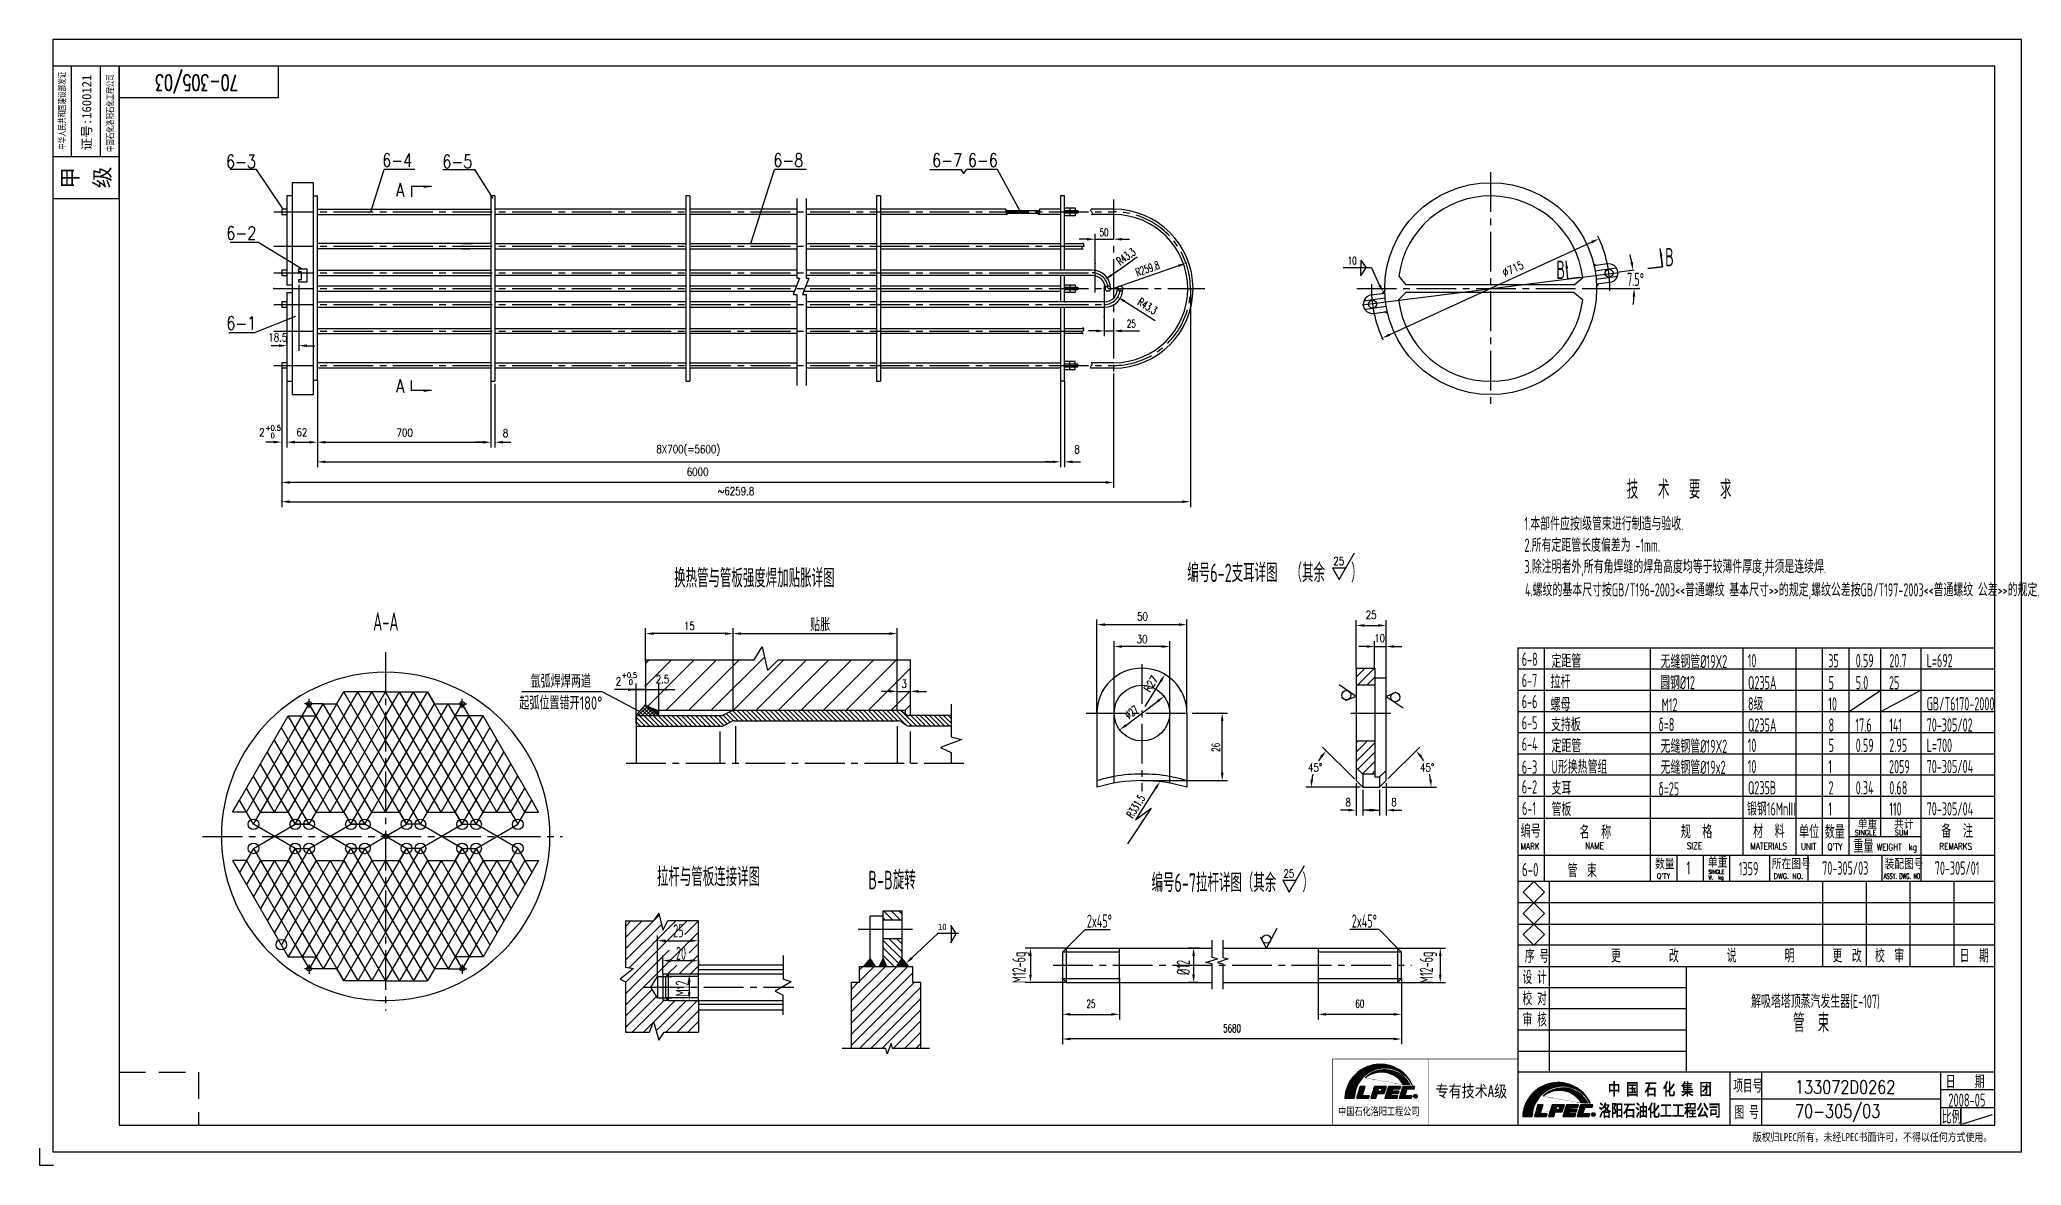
# Model space of a CAD drawing. Extents: x 61 to 809, y -2159 to 728.
# Drawn here: x 61 to 809, y -2159 to -1734 of the extents above; entities outside this region: 1.
import ezdxf
from ezdxf.enums import TextEntityAlignment as Align

# ---------------------------------------------------------------- set-up
doc = ezdxf.new("R2010")
doc.units = 0
doc.header["$LTSCALE"] = 20
doc.header["$MEASUREMENT"] = 0
for name, pattern in [('CENTER', [2, 1.25, -0.25, 0.25, -0.25]), ('CENTER2', [1.125, 0.75, -0.125, 0.125, -0.125]), ('CENTERX2', [4, 2.5, -0.5, 0.5, -0.5]), ('DASHDOT', [1, 0.5, -0.25, 0, -0.25]), ('HIDDENX2', [0.75, 0.5, -0.25])]:
    doc.linetypes.add(name, pattern=pattern)
doc.layers.get('0').update_dxf_attribs({"linetype": 'CONTINUOUS'})
doc.layers.get('DEFPOINTS').update_dxf_attribs({"linetype": 'CONTINUOUS'})
for name, color, linetype in [('0010001001', 1, 'CONTINUOUS'), ('0010001002', 4, 'CENTERX2'), ('0010001004', 7, 'DASHDOT'), ('0140001001', 1, 'CONTINUOUS'), ('CENTER', 7, 'CENTER'), ('CON', 7, 'CONTINUOUS'), ('red', 1, 'CONTINUOUS'), ('TEXT', 3, 'CONTINUOUS'), ('THICK', 1, 'CONTINUOUS'), ('THIN', 7, 'CONTINUOUS'), ('WHITE', 7, 'CONTINUOUS'), ('YE', 2, 'CONTINUOUS')]:
    doc.layers.add(name, color=color, linetype=linetype)
doc.styles.add('CORPORATION', font='SIMHEI.TTF')
doc.styles.add('HZ', font='ascii', dxfattribs={"width": 0.65, "bigfont": 'lytxt'})
doc.styles.add('XW', font='romans', dxfattribs={"width": 0.8})
doc.styles.add('版权', font='SIMHEI.TTF', dxfattribs={"width": 0.8, "height": 3})
doc.dimstyles.new('1', dxfattribs={"dimtxt": 3, "dimasz": 3, "dimexe": 2, "dimexo": 0, "dimgap": 1, "dimtad": 0, "dimdec": 1, "dimzin": 0, "dimdsep": 46, "dimtxsty": 'XW', "dimcen": 0.1, "dimclrd": 7, "dimclre": 7, "dimclrt": 3, "dimadec": 0, "dimazin": 0, "dimtfac": 1, "dimtdec": 1, "dimtofl": 0, "dimtmove": 2, "dimatfit": 3, "dimfxl": 0, "dimtvp": 1.333333, "dimtolj": 1, "dimtzin": 0, "dimarcsym": 0})
doc.dimstyles.new('DIM1', dxfattribs={"dimtxt": 3, "dimasz": 3, "dimexe": 2, "dimexo": 1, "dimgap": 1, "dimtad": 0, "dimdec": 4, "dimzin": 0, "dimdsep": 46, "dimtxsty": 'XW', "dimcen": 2, "dimclrd": 7, "dimclre": 7, "dimclrt": 3, "dimadec": 0, "dimazin": 0, "dimtfac": 0.666667, "dimtdec": 4, "dimtofl": 0, "dimtmove": 2, "dimatfit": 3, "dimfxl": 0, "dimtvp": 1.333333, "dimtolj": 1, "dimtzin": 0, "dimarcsym": 0})
doc.dimstyles.new('DIM11', dxfattribs={"dimtxt": 3, "dimasz": 3, "dimexe": 2, "dimexo": 1, "dimgap": 1, "dimtad": 0, "dimdec": 3, "dimzin": 0, "dimdsep": 46, "dimtxsty": 'XW', "dimcen": 0, "dimclrd": 7, "dimclre": 7, "dimclrt": 3, "dimadec": 0, "dimazin": 0, "dimtfac": 0.666667, "dimtdec": 3, "dimtix": 1, "dimtofl": 0, "dimtmove": 2, "dimatfit": 3, "dimfxl": 0, "dimtvp": 1.333333, "dimtolj": 1, "dimtzin": 0, "dimarcsym": 0})
doc.dimstyles.new('DIM6', dxfattribs={"dimtxt": 3, "dimasz": 3, "dimexe": 2, "dimexo": 1, "dimgap": 1, "dimtad": 0, "dimtih": 1, "dimtoh": 1, "dimdec": 1, "dimzin": 0, "dimdsep": 46, "dimtxsty": 'XW', "dimcen": 2, "dimclrd": 7, "dimclre": 7, "dimclrt": 3, "dimadec": 0, "dimazin": 0, "dimtfac": 0.666667, "dimtdec": 1, "dimtmove": 2, "dimatfit": 3, "dimfxl": 0, "dimtvp": 0.833333, "dimtolj": 1, "dimtzin": 0, "dimarcsym": 0})
pattern_1 = [(45, (0, 0), (-0.1122532, 0.1122532), [])]

msp = doc.modelspace()

# ---------------------------------------------------------------- texts
at = {"color": 3, "linetype": 'ByBlock', "style": 'HZ', "width": 0.8}
for s, p in [('贴胀', (355.91898, -1955.12168)), ('氩弧焊焊两道', (258.0065, -1976.45506)), ('起弧位置错开180%%d', (258.0065, -1984.6942))]:
    msp.add_text(s, height=5, dxfattribs=at).set_placement(p, align=Align.MIDDLE_CENTER)
at = {"color": 3, "style": 'HZ', "width": 0.7}
msp.add_text('6-0', height=5, dxfattribs=at).set_placement((620.79144, -2050.11356))
at = {"color": 3, "linetype": 'Continuous', "style": 'HZ', "width": 0.65}
for s, p in [('1', (682.94614, -2049.48384)), ('1359', (702.65496, -2049.72714)), ('70-305/03', (734.11575, -2049.54621)), ('70-305/01', (776.61575, -2049.54621))]:
    msp.add_text(s, height=5, dxfattribs=at).set_placement(p)
at = {"style": 'CORPORATION'}
for s, height, width, p in [('专有技术A级', 4.5, 0.8, (588.22092, -2133.53644)), ('中 国 石 化 集 团', 4.5, 0.75, (653.20488, -2132.64748)), ('中 国 石 化', 4.5, 0.75, (653.20488, -2132.84748)), ('中 国 石 化 集 团', 4.5, 0.75, (653.40488, -2132.64748)), ('中 国 石 化 集 团', 4.5, 0.75, (653.40488, -2132.84748)), ('中国石化洛阳工程公司', 2.9241, 0.75, (551.41169, -2140.37297)), ('洛阳石油化工工程公司', 4.5, 0.75, (649.74404, -2140.69769)), ('洛阳石油化工工程公司', 4.5, 0.75, (649.74404, -2140.89769)), ('洛阳石油化工工程公司', 4.5, 0.75, (649.94404, -2140.69769)), ('洛阳石油化工工程公司', 4.5, 0.75, (649.94404, -2140.89769))]:
    msp.add_text(s, height=height, dxfattribs=dict(at, width=width)).set_placement(p)
at = {"color": 3, "linetype": 'ByBlock', "insert": (279.78588, -1976.55087), "char_height": 3, "attachment_point": 5, "style": 'XW'}
msp.add_mtext('2', dxfattribs=at)
at = {"layer": '0010001001', "color": 3, "style": 'XW', "width": 0.8}
for s, height, p in [('+0.5', 2, (280.98934, -1975.21796)), ('2.5', 3, (293.83937, -1977.23987)), ('0', 2, (283.70034, -1977.84297))]:
    msp.add_text(s, height=height, dxfattribs=at).set_placement(p)
at = {"layer": 'CON', "color": 3, "insert": (707.93475, -2147.13061), "char_height": 3, "width": 27563.5877301, "attachment_point": 1, "style": '版权'}
msp.add_mtext('版权归LPEC所有，未经LPEC书面许可，不得以任何方式使用。', dxfattribs=at)
at = {"layer": 'red', "style": 'XW', "width": 0.8}
for s, p in [('6-3                          ', (131.62897, -1782.71165)), ('6-4                          ', (190.6062, -1782.21165)), ('6-5', (213.31064, -1782.71165)), ('6-8                          ', (338.22467, -1782.21165)), ('6-7', (398.16298, -1782.21165)), ('6-6', (411.66298, -1782.21165)), ('A', (195.7964, -1793.40755)), ('6-2                          ', (131.75798, -1809.71165)), ('6-1                          ', (131.77667, -1843.71165)), ('A', (195.7964, -1867.43594))]:
    msp.add_text(s, height=5, dxfattribs=at).set_placement(p)
at = {"layer": 'TEXT'}
for s, height, style, width, p in [('技   术   要   求', 7, 'HZ', 0.65, (660.3875, -1907.56394)), ('1.本部件应按I级管束进行制造与验收.', 5, 'HZ', 0.65, (621.74927, -1919.48006)), ('2.所有定距管长度偏差为 -1mm.', 5, 'HZ', 0.65, (621.74927, -1927.60591)), ('3.除注明者外,所有角焊缝的焊角高度均等于较薄件厚度,并须是连续焊.', 5, 'HZ', 0.65, (621.74927, -1935.70114)), ('4.螺纹的基本尺寸按GB/T196-2003<<普通螺纹 基本尺寸>>的规定,螺纹公差按GB/T197-2003<<普通螺纹 公差>>的规定.', 5, 'HZ', 0.65, (621.95399, -1944.46141)), ('6-8', 5, 'HZ', 0.65, (620.73242, -1970.67969)), ('定距管', 5, 'HZ', 0.65, (631.96747, -1971.36796)), ('无缝钢管%%c19X2', 5, 'HZ', 0.65, (673.12462, -1971.52963)), ('10', 5, 'HZ', 0.65, (706.00274, -1971.20805)), ('35', 5, 'HZ', 0.65, (736.42747, -1971.20805)), ('0.59', 5, 'HZ', 0.65, (746.77568, -1971.20805)), ('20.7', 5, 'HZ', 0.65, (759.44858, -1971.20805)), ('L=692', 5, 'HZ', 0.65, (773.55201, -1971.1743)), ('6-7', 5, 'HZ', 0.65, (620.73242, -1978.67969)), ('拉杆', 5, 'HZ', 0.65, (631.61263, -1979.10496)), ('圆钢%%c12', 5, 'HZ', 0.65, (672.93503, -1979.50601)), ('Q235A', 5, 'HZ', 0.65, (706.10591, -1979.51821)), ('5', 5, 'HZ', 0.65, (736.53064, -1979.51821)), ('5.0', 5, 'HZ', 0.65, (746.77568, -1979.51821)), ('25', 5, 'HZ', 0.65, (759.34541, -1979.51821)), ('6-6', 5, 'HZ', 0.65, (620.73242, -1986.67969)), ('螺母', 5, 'HZ', 0.65, (631.61263, -1987.67811)), ('8级', 5, 'HZ', 0.65, (706.10591, -1987.51821)), ('6-5', 5, 'HZ', 0.65, (620.73242, -1994.67969)), ('M12', 5, 'HZ', 0.65, (673.54985, -1987.9002)), ('10', 5, 'HZ', 0.65, (736.42747, -1987.51821)), ('GB/T6170-2000', 5, 'HZ', 0.65, (773.55201, -1987.48445)), ('支持板', 5, 'HZ', 0.65, (631.79178, -1995.32021)), ('δ=8', 5, 'HZ', 0.65, (672.3392, -1995.30081)), ('Q235A', 5, 'HZ', 0.65, (706.10591, -1995.51821)), ('8', 5, 'HZ', 0.65, (736.53064, -1995.51821)), ('17.6', 5, 'HZ', 0.65, (746.67251, -1995.51821)), ('141', 5, 'HZ', 0.65, (759.44858, -1995.51821)), ('70-305/02', 5, 'HZ', 0.65, (773.55201, -1995.48445)), ('6-4', 5, 'HZ', 0.65, (620.73242, -2002.67969)), ('定距管', 5, 'HZ', 0.65, (631.96747, -2003.36796)), ('无缝钢管%%c19X2', 5, 'HZ', 0.65, (673.12462, -2003.52963)), ('10', 5, 'HZ', 0.65, (706.00274, -2003.20805)), ('5', 5, 'HZ', 0.65, (736.53064, -2003.20805)), ('0.59', 5, 'HZ', 0.65, (746.77568, -2003.20805)), ('2.95', 5, 'HZ', 0.65, (759.44858, -2003.20805)), ('L=700', 5, 'HZ', 0.65, (773.55201, -2003.1743)), ('6-3', 5, 'HZ', 0.65, (620.73242, -2011.40247)), ('U形换热管组', 5, 'HZ', 0.65, (631.96747, -2011.36796)), ('无缝钢管%%c19x2', 5, 'HZ', 0.65, (673.12462, -2011.47888)), ('10', 5, 'HZ', 0.65, (706.00274, -2011.20805)), ('1', 5, 'HZ', 0.65, (736.42747, -2011.20805)), ('2059', 5, 'HZ', 0.65, (759.34541, -2011.20805)), ('70-305/04', 5, 'HZ', 0.65, (773.55201, -2011.1743)), ('6-2', 5, 'HZ', 0.65, (620.73242, -2018.8797)), ('支耳', 5, 'HZ', 0.65, (631.96747, -2019.36796)), ('δ=25', 5, 'HZ', 0.65, (672.3392, -2019.59005)), ('Q235B', 5, 'HZ', 0.65, (706.10591, -2019.20805)), ('2', 5, 'HZ', 0.65, (736.53064, -2019.20805)), ('0.34', 5, 'HZ', 0.65, (746.77568, -2019.20805)), ('0.68', 5, 'HZ', 0.65, (759.44858, -2019.20805)), ('6-1', 5, 'HZ', 0.65, (620.84074, -2027.03497)), ('管板', 5, 'HZ', 0.65, (631.96747, -2027.36796)), ('锻钢16MnIII', 5, 'HZ', 0.65, (705.7652, -2027.20805)), ('1', 5, 'HZ', 0.65, (736.42747, -2027.20805)), ('110', 5, 'HZ', 0.65, (759.44858, -2027.20805)), ('70-305/04', 5, 'HZ', 0.65, (773.55201, -2027.1743)), ('编号', 5, 'HZ', 0.8, (620.32064, -2035.55646)), ('名  称', 5, 'HZ', 0.8, (642.54984, -2035.97449)), ('规  格', 5, 'HZ', 0.8, (680.73105, -2035.8177)), ('材  料', 5, 'HZ', 0.8, (708.04991, -2035.65145)), ('单位', 5, 'HZ', 0.8, (725.36504, -2035.81372)), ('数量', 5, 'HZ', 0.8, (735.05981, -2035.89973)), ('SINGLE', 2, 'XW', 0.8, (746.41816, -2034.66498)), ('单重', 3.5, 'HZ', 0.8, (747.63024, -2032.2252)), ('共计', 3.5, 'HZ', 0.8, (761.2972, -2032.33057)), ('SUM', 2, 'XW', 0.8, (761.56263, -2034.64482)), ('备  注', 5, 'HZ', 0.8, (779.07044, -2035.55646)), ('MARK', 2.5, 'XW', 0.8, (620.27248, -2040.06864)), ('NAME', 2.5, 'XW', 0.8, (644.64793, -2039.87137)), ('SIZE', 2.5, 'XW', 0.8, (683.04928, -2039.91968)), ('MATERIALS', 2.5, 'XW', 0.8, (707.01582, -2040.01779)), ('UNIT', 2.5, 'XW', 0.8, (726.10989, -2040.12039)), ("Q'TY", 2.5, 'XW', 0.8, (736.12767, -2040.2064)), ('重量', 5, 'HZ', 0.8, (745.8695, -2041.29052)), ('WEIGHT', 2.5, 'XW', 0.8, (754.72253, -2040.37639)), ('kg', 2.5, 'XW', 0.8, (766.79501, -2040.32093)), ('REMARKS', 2.5, 'XW', 0.8, (778.34564, -2040.07731)), ('管  束', 5, 'HZ', 0.65, (638.04884, -2050.50916)), ('数量', 4, 'HZ', 0.8, (671.02405, -2047.45732)), ("Q'TY", 2, 'XW', 0.8, (671.71936, -2051.05804)), ('单重', 4, 'HZ', 0.8, (690.98548, -2046.84396)), ('SINGLE', 1.5, 'XW', 0.8, (691.13097, -2049.18687)), ('所在图号', 4, 'HZ', 0.8, (715.09934, -2047.45732)), ('DWG. NO.', 2, 'XW', 0.8, (715.83273, -2051.05804)), ('ASSY. DWG. NO.', 2, 'XW', 0.55, (757.37413, -2051.05804)), ('装配图号', 4, 'HZ', 0.8, (757.6788, -2047.45732)), ('W.  kg', 1.5, 'XW', 0.8, (691.13097, -2051.33249)), (' 序 号', 5, 'HZ', 0.67, (620.02063, -2082.84085)), ('          更          改          说          明', 5, 'HZ', 0.67, (636.25317, -2082.65789)), ('更  改', 5, 'HZ', 0.67, (738.0295, -2082.65789)), ('校  审', 5, 'HZ', 0.67, (754.0295, -2082.65789)), ('日  期', 5, 'HZ', 0.67, (786.0295, -2082.65789)), ('设 计', 5, 'HZ', 0.67, (621.02063, -2090.84085)), ('校 对', 5, 'HZ', 0.67, (621.02063, -2098.84085)), ('审 核', 5, 'HZ', 0.67, (621.02063, -2106.84085)), ('项目号', 5, 'HZ', 0.67, (700.52063, -2131.84085)), ('日    期', 5, 'HZ', 0.67, (780.77063, -2130.27085)), ('图 号', 5, 'HZ', 0.67, (701.02063, -2141.84085)), ('比例', 5, 'HZ', 0.67, (779.27063, -2143.55988)), ('2008-05', 5, 'HZ', 0.67, (781.7362, -2137.16294))]:
    msp.add_text(s, height=height, dxfattribs=dict(at, style=style, width=width)).set_placement(p)
at = {"layer": 'TEXT', "color": 6, "style": 'HZ', "width": 0.65}
for s, p in [('换热管与管板强度焊加贴胀详图', (300.79529, -1941.06033)), ('编号6-2支耳详图  （其余    ）', (494.48703, -1939.03553)), ('A-A                          ', (187.16423, -1957.43996)), ('拉杆与管板连接详图', (294.31051, -2053.87295)), ('B-B旋转                          ', (374.08935, -2055.04821)), ('编号6-7拉杆详图（其余    ）', (480.97931, -2056.07145))]:
    msp.add_text(s, height=7, dxfattribs=at).set_placement(p)
at = {"layer": 'TEXT', "style": 'XW', "width": 0.65}
msp.add_text('R331.5', height=3, rotation=58.16527594, dxfattribs=at).set_placement((473.84966, -2028.45346))
at = {"layer": 'TEXT', "color": 1, "style": 'HZ', "width": 0.65}
msp.add_text('解吸塔塔顶蒸汽发生器(E-107)', height=5, dxfattribs=at).set_placement((731.56187, -2099.87252), align=Align.CENTER)
msp.add_text('管  束  ', height=7, dxfattribs=at).set_placement((723.16129, -2109.0216))
at = {"layer": 'THICK', "color": 2, "style": 'XW', "width": 0.65}
msp.add_text('70-305/03', height=6, rotation=180, dxfattribs=at).set_placement((136.34759, -1747.42281))
at = {"layer": 'THICK', "style": 'HZ', "width": 0.65}
for p in [(633.78251, -1824.60369), (674.83897, -1819.83246)]:
    msp.add_text('B                            ', height=7, dxfattribs=at).set_placement(p)
at = {"layer": 'THICK', "color": 3}
for s, height, style, width, p in [('+0.5', 2, 'XW', 0.8, (146.54396, -1881.82193)), ('0', 2, 'XW', 0.8, (148.53462, -1884.70403)), ('2x45%%d                         ', 5, 'HZ', 0.65, (456.5726, -2069.55034)), ('2x45%%D                         ', 5, 'HZ', 0.65, (556.5726, -2069.55034))]:
    msp.add_text(s, height=height, dxfattribs=dict(at, style=style, width=width)).set_placement(p)
at = {"layer": 'THICK', "color": 3, "linetype": 'Continuous'}
msp.add_text('10                           ', height=2.4, dxfattribs=at).set_placement((400.36159, -2070.44954))
at = {"layer": 'THIN', "color": 3, "linetype": 'ByBlock', "style": 'XW', "width": 0.65}
for s, p in [('50', (463.08254, -1806.94764)), ('25', (473.34504, -1841.44435)), ('5680', (511.3726, -2107.56729))]:
    msp.add_text(s, height=3, dxfattribs=at).set_placement(p, align=Align.MIDDLE)
at = {"layer": 'THIN', "color": 3, "linetype": 'ByBlock'}
for s, height, rotation, style, width, p in [('R43.3', 3, 35.13881845, 'XW', 0.65, (471.35946, -1816.1012)), ('R259.8', 3, 19.37731952, 'XW', 0.65, (479.46607, -1820.68677)), ('%%c715', 3, 24.6231572, 'XW', 0.8, (617.39375, -1820.687)), ('7.5%%D', 5, 358.96625896, 'HZ', 0.65, (663.64294, -1824.72172)), ('R43.3', 3, 328.01912119, 'XW', 0.65, (479.46607, -1834.83373)), ('26', 3, 90, 'XW', 0.65, (505.25298, -2001.45293)), ('M12-6g', 5, 90, 'HZ', 0.65, (431.69179, -2084.56375)), ('M12-6g', 5, 90, 'HZ', 0.65, (585.4637, -2084.56375)), ('%%c12', 5, 90, 'HZ', 0.65, (492.96029, -2084.56375)), ('M12', 5, 90, 'HZ', 0.65, (303.81426, -2092.51407))]:
    msp.add_text(s, height=height, rotation=rotation, dxfattribs=dict(at, style=style, width=width)).set_placement(p, align=Align.MIDDLE)
at = {"layer": 'THIN', "color": 3, "linetype": 'ByBlock', "style": 'XW', "width": 0.65}
msp.add_text('10                           ', height=3, dxfattribs=at).set_placement((555.06028, -1819.14173))
msp.add_text('%%c27', height=3, rotation=37.18861982, dxfattribs=at).set_placement((473.4964, -1988.20344), align=Align.MIDDLE_CENTER)
at = {"layer": 'THIN', "color": 3, "linetype": 'ByBlock', "width": 0.65}
for s, height, style, p in [('25', 5, 'HZ', (302.3946, -2070.73548)), ('20', 5, 'HZ', (303.3946, -2079.19691)), ('25', 3, 'XW', (458.1226, -2098.26607)), ('60', 3, 'XW', (559.6226, -2098.26607))]:
    msp.add_text(s, height=height, dxfattribs=dict(at, style=style)).set_placement(p, align=Align.MIDDLE_CENTER)
at = {"layer": 'THIN', "color": 2, "style": 'XW', "width": 0.8}
for s, p in [('133072D0262', (723.84064, -2132.21315)), ('70-305/03', (723.84064, -2141.34161))]:
    msp.add_text(s, height=5, dxfattribs=at).set_placement(p)
at = {"layer": 'THIN', "color": 3, "insert": (480.73557, -1977.49066), "char_height": 3, "attachment_point": 5, "rotation": 57.95119139, "style": 'XW'}
msp.add_mtext('R27', dxfattribs=at)
at = {"layer": 'WHITE', "color": 3, "style": 'XW', "width": 0.8}
for p in [(549.5876, -1932.57939), (530.76998, -2050.60429)]:
    msp.add_text('25', height=3, dxfattribs=at).set_placement(p)

# ---------------------------------------------------------------- blocks, each defined once
blk = doc.blocks.new('*D14')
at = {"layer": 'DEFPOINTS', "color": 0}
for p in [(495.66, -1828.21), (152.66, -1894.04), (495.66, -1908.68)]:
    blk.add_point(p, dxfattribs=at)
at = {"layer": 'THICK', "color": 7, "lineweight": -2}
for p, q in [((495.66, -1828.21), (495.66, -1910.68)), ((152.66, -1894.04), (152.66, -1910.68)), ((155.66, -1908.68), (492.66, -1908.68))]:
    blk.add_line(p, q, dxfattribs=at)
at = {"layer": 'THICK', "color": 7}
for points in [[(155.66, -1908.18), (155.66, -1909.18), (152.66, -1908.68)], [(492.66, -1908.18), (492.66, -1909.18), (495.66, -1908.68)]]:
    blk.add_solid(points, dxfattribs=at)
at = {"layer": 'THICK', "color": 3, "insert": (324.16, -1904.68), "char_height": 3, "attachment_point": 5, "style": 'XW'}
blk.add_mtext('\\A1;~6259.8', dxfattribs=at)
blk = doc.blocks.new('*D15')
at = {"layer": 'DEFPOINTS', "color": 0}
for p in [(466.66, -1860.21), (152.66, -1873.19), (152.66, -1901.4)]:
    blk.add_point(p, dxfattribs=at)
at = {"layer": 'THICK', "color": 7, "lineweight": -2}
for p, q in [((466.66, -1860.21), (466.66, -1903.4)), ((152.66, -1873.19), (152.66, -1903.4)), ((463.66, -1901.4), (155.66, -1901.4))]:
    blk.add_line(p, q, dxfattribs=at)
at = {"layer": 'THICK', "color": 7}
for points in [[(155.66, -1900.9), (155.66, -1901.9), (152.66, -1901.4)], [(463.66, -1900.9), (463.66, -1901.9), (466.66, -1901.4)]]:
    blk.add_solid(points, dxfattribs=at)
at = {"layer": 'THICK', "color": 3, "insert": (309.66, -1897.4), "char_height": 3, "attachment_point": 5, "style": 'XW'}
blk.add_mtext('\\A1;6000', dxfattribs=at)
blk = doc.blocks.new('*D16')
at = {"layer": 'DEFPOINTS', "color": 0}
for p in [(159.16, -1825.71), (154.66, -1849.75), (154.66, -1849.81)]:
    blk.add_point(p, dxfattribs=at)
at = {"layer": 'THICK', "color": 7, "lineweight": -2}
for p, q in [((159.16, -1826.71), (159.16, -1851.75)), ((151.66, -1849.75), (148.66, -1849.75)), ((154.66, -1848.81), (154.66, -1847.75)), ((162.16, -1849.75), (165.16, -1849.75))]:
    blk.add_line(p, q, dxfattribs=at)
at = {"layer": 'THICK', "color": 7}
for points in [[(151.66, -1849.25), (151.66, -1850.25), (154.66, -1849.75)], [(162.16, -1849.25), (162.16, -1850.25), (159.16, -1849.75)]]:
    blk.add_solid(points, dxfattribs=at)
at = {"layer": 'THICK', "color": 3, "insert": (151.19, -1846.64), "char_height": 3, "attachment_point": 5, "style": 'XW'}
blk.add_mtext('\\A1;18.5', dxfattribs=at)
blk = doc.blocks.new('*D17')
at = {"layer": 'DEFPOINTS', "color": 0}
for p in [(166.16, -1862.71), (231.66, -1863.21), (231.66, -1886.21)]:
    blk.add_point(p, dxfattribs=at)
at = {"layer": 'THIN', "color": 7, "lineweight": -2}
for p, q in [((166.16, -1862.71), (166.16, -1888.21)), ((231.66, -1863.21), (231.66, -1888.21)), ((169.16, -1886.21), (228.66, -1886.21))]:
    blk.add_line(p, q, dxfattribs=at)
at = {"layer": 'THIN', "color": 7}
for points in [[(169.16, -1885.71), (169.16, -1886.71), (166.16, -1886.21)], [(228.66, -1885.71), (228.66, -1886.71), (231.66, -1886.21)]]:
    blk.add_solid(points, dxfattribs=at)
at = {"layer": 'THIN', "color": 3, "insert": (199.08, -1882.6), "char_height": 3, "attachment_point": 5, "style": 'XW'}
blk.add_mtext('\\A1;700', dxfattribs=at)
blk = doc.blocks.new('*D18')
at = {"layer": 'DEFPOINTS', "color": 0}
for p in [(152.66, -1858.21), (154.66, -1863.21), (152.66, -1886.16)]:
    blk.add_point(p, dxfattribs=at)
at = {"layer": 'THIN', "color": 7, "lineweight": -2}
for p, q in [((152.66, -1858.21), (152.66, -1888.16)), ((154.66, -1863.21), (154.66, -1888.16)), ((149.66, -1886.16), (146.66, -1886.16)), ((157.66, -1886.16), (160.66, -1886.16))]:
    blk.add_line(p, q, dxfattribs=at)
at = {"layer": 'THIN', "color": 7}
for points in [[(149.66, -1885.66), (149.66, -1886.66), (152.66, -1886.16)], [(157.66, -1885.66), (157.66, -1886.66), (154.66, -1886.16)]]:
    blk.add_solid(points, dxfattribs=at)
at = {"layer": 'THIN', "color": 3, "insert": (145.19, -1882.47), "char_height": 3, "attachment_point": 5, "style": 'XW'}
blk.add_mtext('\\A1;2', dxfattribs=at)
blk = doc.blocks.new('*D19')
at = {"layer": 'DEFPOINTS', "color": 0}
for p in [(154.66, -1863.21), (166.16, -1862.71), (166.16, -1886.21)]:
    blk.add_point(p, dxfattribs=at)
at = {"layer": 'THIN', "color": 7, "lineweight": -2}
for p, q in [((154.66, -1863.21), (154.66, -1888.21)), ((166.16, -1862.71), (166.16, -1888.21)), ((157.66, -1886.21), (163.16, -1886.21))]:
    blk.add_line(p, q, dxfattribs=at)
at = {"layer": 'THIN', "color": 7}
for points in [[(157.66, -1885.71), (157.66, -1886.71), (154.66, -1886.21)], [(163.16, -1885.71), (163.16, -1886.71), (166.16, -1886.21)]]:
    blk.add_solid(points, dxfattribs=at)
at = {"layer": 'THIN', "color": 3, "insert": (160.28, -1882.47), "char_height": 3, "attachment_point": 5, "style": 'XW'}
blk.add_mtext('\\A1;62', dxfattribs=at)
blk = doc.blocks.new('*D20')
at = {"layer": 'DEFPOINTS', "color": 0}
for p in [(558.26, -2014.01), (560.76, -2016.51), (558.26, -2025.15)]:
    blk.add_point(p, dxfattribs=at)
at = {"layer": 'THIN', "color": 7, "lineweight": -2}
for p, q in [((558.26, -2015.01), (558.26, -2027.15)), ((560.76, -2017.51), (560.76, -2027.15)), ((555.26, -2025.15), (552.26, -2025.15)), ((563.76, -2025.15), (566.76, -2025.15))]:
    blk.add_line(p, q, dxfattribs=at)
at = {"layer": 'THIN', "color": 7}
for points in [[(555.26, -2024.65), (555.26, -2025.65), (558.26, -2025.15)], [(563.76, -2024.65), (563.76, -2025.65), (560.76, -2025.15)]]:
    blk.add_solid(points, dxfattribs=at)
at = {"layer": 'THIN', "color": 3, "insert": (555.23, -2022.18), "char_height": 3, "attachment_point": 5, "style": 'XW'}
blk.add_mtext('\\A1;8', dxfattribs=at)
blk = doc.blocks.new('*D21')
at = {"layer": 'DEFPOINTS', "color": 0}
for p in [(567.01, -2016.51), (569.51, -2014.01), (569.51, -2025.15)]:
    blk.add_point(p, dxfattribs=at)
at = {"layer": 'THIN', "color": 7, "lineweight": -2}
for p, q in [((567.01, -2017.51), (567.01, -2027.15)), ((569.51, -2015.01), (569.51, -2027.15)), ((564.01, -2025.15), (561.01, -2025.15)), ((572.51, -2025.15), (575.51, -2025.15))]:
    blk.add_line(p, q, dxfattribs=at)
at = {"layer": 'THIN', "color": 7}
for points in [[(564.01, -2024.65), (564.01, -2025.65), (567.01, -2025.15)], [(572.51, -2024.65), (572.51, -2025.65), (569.51, -2025.15)]]:
    blk.add_solid(points, dxfattribs=at)
at = {"layer": 'THIN', "color": 3, "insert": (572.51, -2022.09), "char_height": 3, "attachment_point": 5, "style": 'XW'}
blk.add_mtext('\\A1;8', dxfattribs=at)
blk = doc.blocks.new('*D7')
at = {"layer": 'DEFPOINTS', "color": 0}
for p in [(543.87, -2006.76), (558.26, -2014.01), (560.76, -2016.51), (560.76, -2016.51), (567.01, -2016.51)]:
    blk.add_point(p, dxfattribs=at)
at = {"layer": 'THIN', "color": 7, "lineweight": -2}
for p, q in [((557.55, -2013.31), (545.55, -2001.31)), ((559.76, -2016.51), (539.25, -2016.51))]:
    blk.add_line(p, q, dxfattribs=at)
for start, end in [(165.25505, 171.17919), (143.82081, 149.27952)]:
    blk.add_arc((560.76, -2016.51), 19.51, start, end, dxfattribs=at)
at = {"layer": 'THIN', "color": 7}
for points in [[(544.63, -2004.67), (545.39, -2005.32), (546.97, -2002.72)], [(541.98, -2013.56), (540.98, -2013.48), (541.25, -2016.51)]]:
    blk.add_solid(points, dxfattribs=at)
at = {"layer": 'THIN', "color": 3, "insert": (542.74, -2009.05), "char_height": 3, "attachment_point": 5, "style": 'XW'}
blk.add_mtext('\\A1;45%%d', dxfattribs=at)
blk = doc.blocks.new('*D8')
at = {"layer": 'DEFPOINTS', "color": 0}
for p in [(494.36, -1955.1), (460.36, -1988.51), (494.36, -1988.51)]:
    blk.add_point(p, dxfattribs=at)
at = {"layer": 'THIN', "color": 7, "lineweight": -2}
for p, q in [((460.36, -1988.51), (460.36, -1953.1)), ((463.36, -1955.1), (491.36, -1955.1)), ((494.36, -1988.51), (494.36, -1953.1))]:
    blk.add_line(p, q, dxfattribs=at)
at = {"layer": 'THIN', "color": 7}
for points in [[(463.36, -1954.6), (463.36, -1955.6), (460.36, -1955.1)], [(491.36, -1954.6), (491.36, -1955.6), (494.36, -1955.1)]]:
    blk.add_solid(points, dxfattribs=at)
at = {"layer": 'THIN', "color": 3, "insert": (477.58, -1952.04), "char_height": 3, "attachment_point": 5, "style": 'XW'}
blk.add_mtext('\\A1;50', dxfattribs=at)
blk = doc.blocks.new('*D9')
at = {"layer": 'DEFPOINTS', "color": 0}
for p in [(466.86, -1963.36), (466.86, -1975.14), (487.86, -1975.14)]:
    blk.add_point(p, dxfattribs=at)
at = {"layer": 'THIN', "color": 7, "lineweight": -2}
for p, q in [((466.86, -1975.14), (466.86, -1961.36)), ((484.86, -1963.36), (469.86, -1963.36)), ((487.86, -1975.14), (487.86, -1961.36))]:
    blk.add_line(p, q, dxfattribs=at)
at = {"layer": 'THIN', "color": 7}
for points in [[(469.86, -1962.86), (469.86, -1963.86), (466.86, -1963.36)], [(484.86, -1962.86), (484.86, -1963.86), (487.86, -1963.36)]]:
    blk.add_solid(points, dxfattribs=at)
at = {"layer": 'THIN', "color": 3, "insert": (477.44, -1960.58), "char_height": 3, "attachment_point": 5, "style": 'XW'}
blk.add_mtext('\\A1;30', dxfattribs=at)
blk = doc.blocks.new('*D10')
at = {"layer": 'DEFPOINTS', "color": 0}
for p in [(446.66, -1863.21), (448.16, -1863.21), (448.16, -1893.63)]:
    blk.add_point(p, dxfattribs=at)
at = {"layer": 'THIN', "color": 7, "lineweight": -2}
for p, q in [((446.66, -1863.21), (446.66, -1895.63)), ((448.16, -1863.21), (448.16, -1895.63)), ((443.66, -1893.63), (440.66, -1893.63)), ((451.16, -1893.63), (454.16, -1893.63))]:
    blk.add_line(p, q, dxfattribs=at)
at = {"layer": 'THIN', "color": 7}
for points in [[(443.66, -1893.13), (443.66, -1894.13), (446.66, -1893.63)], [(451.16, -1893.13), (451.16, -1894.13), (448.16, -1893.63)]]:
    blk.add_solid(points, dxfattribs=at)
at = {"layer": 'THIN', "color": 3, "insert": (452.87, -1888.92), "char_height": 3, "attachment_point": 5, "style": 'XW'}
blk.add_mtext('\\A1;8', dxfattribs=at)
blk = doc.blocks.new('*D11')
at = {"layer": 'DEFPOINTS', "color": 0}
for p in [(569.51, -1955.41), (558.26, -1971.51), (569.51, -1975.26)]:
    blk.add_point(p, dxfattribs=at)
at = {"layer": 'THIN', "color": 7, "lineweight": -2}
for p, q in [((558.26, -1971.51), (558.26, -1953.41)), ((561.26, -1955.41), (566.51, -1955.41)), ((569.51, -1975.26), (569.51, -1953.41))]:
    blk.add_line(p, q, dxfattribs=at)
at = {"layer": 'THIN', "color": 7}
for points in [[(561.26, -1954.91), (561.26, -1955.91), (558.26, -1955.41)], [(566.51, -1954.91), (566.51, -1955.91), (569.51, -1955.41)]]:
    blk.add_solid(points, dxfattribs=at)
at = {"layer": 'THIN', "color": 3, "insert": (563.88, -1951.41), "char_height": 3, "attachment_point": 5, "style": 'XW'}
blk.add_mtext('\\A1;25', dxfattribs=at)
blk = doc.blocks.new('*D12')
at = {"layer": 'DEFPOINTS', "color": 0}
for p in [(569.51, -1963.36), (565.2, -1971.51), (569.51, -1975.26)]:
    blk.add_point(p, dxfattribs=at)
at = {"layer": 'THIN', "color": 7, "lineweight": -2}
for p, q in [((562.2, -1963.36), (559.2, -1963.36)), ((565.2, -1971.51), (565.2, -1961.36)), ((569.51, -1975.26), (569.51, -1961.36)), ((572.51, -1963.36), (575.51, -1963.36))]:
    blk.add_line(p, q, dxfattribs=at)
at = {"layer": 'THIN', "color": 7}
for points in [[(562.2, -1962.86), (562.2, -1963.86), (565.2, -1963.36)], [(572.51, -1962.86), (572.51, -1963.86), (569.51, -1963.36)]]:
    blk.add_solid(points, dxfattribs=at)
at = {"layer": 'THIN', "color": 3, "insert": (567.08, -1960.21), "char_height": 3, "attachment_point": 5, "style": 'XW'}
blk.add_mtext('\\A1;10', dxfattribs=at)
blk = doc.blocks.new('*D13')
at = {"layer": 'DEFPOINTS', "color": 0}
for p in [(585.85, -2011.46), (560.76, -2016.51), (567.01, -2016.51), (567.01, -2016.51), (569.51, -2014.01)]:
    blk.add_point(p, dxfattribs=at)
at = {"layer": 'THIN', "color": 7, "lineweight": -2}
for p, q in [((570.22, -2013.31), (582.22, -2001.31)), ((568.01, -2016.51), (588.52, -2016.51))]:
    blk.add_line(p, q, dxfattribs=at)
for start, end in [(30.71983, 36.17987), (8.82013, 14.74553)]:
    blk.add_arc((567.01, -2016.51), 19.51, start, end, dxfattribs=at)
at = {"layer": 'THIN', "color": 7}
for points in [[(582.37, -2005.32), (583.13, -2004.67), (580.8, -2002.72)], [(586.78, -2013.48), (585.79, -2013.56), (586.52, -2016.51)]]:
    blk.add_solid(points, dxfattribs=at)
at = {"layer": 'THIN', "color": 3, "insert": (585.03, -2009.05), "char_height": 3, "attachment_point": 5, "style": 'XW'}
blk.add_mtext('\\A1;45%%d', dxfattribs=at)
blk = doc.blocks.new('*D3')
at = {"layer": 'DEFPOINTS', "color": 0}
for p in [(446.66, -1884.32), (166.16, -1888.21), (446.66, -1893.63)]:
    blk.add_point(p, dxfattribs=at)
at = {"layer": 'THIN', "color": 7, "lineweight": -2}
for p, q in [((446.66, -1884.32), (446.66, -1895.63)), ((166.16, -1888.21), (166.16, -1895.63)), ((169.16, -1893.63), (443.66, -1893.63))]:
    blk.add_line(p, q, dxfattribs=at)
at = {"layer": 'THIN', "color": 7}
for points in [[(169.16, -1893.13), (169.16, -1894.13), (166.16, -1893.63)], [(443.66, -1893.13), (443.66, -1894.13), (446.66, -1893.63)]]:
    blk.add_solid(points, dxfattribs=at)
at = {"layer": 'THIN', "color": 3, "insert": (306.12, -1889.34), "char_height": 3, "attachment_point": 5, "style": 'XW'}
blk.add_mtext('\\A1;8X700(=5600)', dxfattribs=at)
blk = doc.blocks.new('*D4')
at = {"color": 7, "linetype": 'Continuous', "lineweight": -2}
for p, q in [((290.03, -1969.17), (290.03, -1956.48)), ((320.03, -1958.48), (293.03, -1958.48)), ((323.03, -1967.44), (323.03, -1956.48))]:
    blk.add_line(p, q, dxfattribs=at)
at = {"color": 7, "linetype": 'Continuous'}
for points in [[(293.03, -1957.98), (293.03, -1958.98), (290.03, -1958.48)], [(320.03, -1957.98), (320.03, -1958.98), (323.03, -1958.48)]]:
    blk.add_solid(points, dxfattribs=at)
at = {"layer": 'DEFPOINTS', "color": 0, "linetype": 'Continuous'}
for p in [(290.03, -1958.48), (290.03, -1970.17), (323.03, -1968.44)]:
    blk.add_point(p, dxfattribs=at)
at = {"color": 3, "linetype": 'Continuous', "insert": (306.53, -1955.6), "char_height": 3, "attachment_point": 5, "style": 'XW'}
blk.add_mtext('\\A1;15', dxfattribs=at)
blk = doc.blocks.new('*D5')
at = {"color": 7, "linetype": 'Continuous', "lineweight": -2}
for p, q in [((323.03, -1967.44), (323.03, -1956.48)), ((326.03, -1958.48), (382.03, -1958.48)), ((385.03, -1967.44), (385.03, -1956.48))]:
    blk.add_line(p, q, dxfattribs=at)
at = {"color": 7, "linetype": 'Continuous'}
for points in [[(326.03, -1957.98), (326.03, -1958.98), (323.03, -1958.48)], [(382.03, -1957.98), (382.03, -1958.98), (385.03, -1958.48)]]:
    blk.add_solid(points, dxfattribs=at)
at = {"layer": 'DEFPOINTS', "color": 0, "linetype": 'Continuous'}
for p in [(385.03, -1958.48), (323.03, -1968.44), (385.03, -1968.44)]:
    blk.add_point(p, dxfattribs=at)
blk = doc.blocks.new('*D6')
at = {"color": 7, "linetype": 'Continuous', "lineweight": -2}
for p, q in [((382.03, -1980.29), (379.03, -1980.29)), ((385.03, -1981.66), (385.03, -1978.29)), ((390.03, -1979.81), (390.03, -1978.29)), ((393.03, -1980.29), (396.03, -1980.29))]:
    blk.add_line(p, q, dxfattribs=at)
at = {"color": 7, "linetype": 'Continuous'}
for points in [[(382.03, -1979.79), (382.03, -1980.79), (385.03, -1980.29)], [(393.03, -1979.79), (393.03, -1980.79), (390.03, -1980.29)]]:
    blk.add_solid(points, dxfattribs=at)
at = {"layer": 'DEFPOINTS', "color": 0, "linetype": 'Continuous'}
for p in [(390.03, -1980.29), (390.03, -1980.81), (385.03, -1982.66)]:
    blk.add_point(p, dxfattribs=at)
at = {"color": 3, "linetype": 'Continuous', "insert": (387.57, -1977.44), "char_height": 3, "attachment_point": 5, "style": 'XW'}
blk.add_mtext('\\A1;3', dxfattribs=at)
blk = doc.blocks.new('*D22')
at = {"layer": 'DEFPOINTS', "color": 0}
for p in [(231.66, -1863.21), (233.16, -1863.21), (231.66, -1886.21)]:
    blk.add_point(p, dxfattribs=at)
at = {"layer": 'THIN', "color": 7, "lineweight": -2}
for p, q in [((231.66, -1864.21), (231.66, -1888.21)), ((233.16, -1864.21), (233.16, -1888.21)), ((228.66, -1886.21), (225.66, -1886.21)), ((236.16, -1886.21), (239.16, -1886.21))]:
    blk.add_line(p, q, dxfattribs=at)
at = {"layer": 'THIN', "color": 7}
for points in [[(228.66, -1885.71), (228.66, -1886.71), (231.66, -1886.21)], [(236.16, -1885.71), (236.16, -1886.71), (233.16, -1886.21)]]:
    blk.add_solid(points, dxfattribs=at)
at = {"layer": 'THIN', "color": 3, "insert": (237.15, -1882.75), "char_height": 3, "attachment_point": 5, "style": 'XW'}
blk.add_mtext('\\A1;8', dxfattribs=at)
blk = doc.blocks.new('A$C767E1CDE')
for p, q in [((7, 15.92), (7, 50)), ((18, 15.92), (18, 50)), ((0, 15.92), (25, 15.92))]:
    blk.add_line(p, q)
blk.add_lwpolyline([(25, 50), (0, 50), (0, 0), (25, 0)], close=True)
at = {"style": 'CORPORATION', "width": 0.7}
for s, p in [('中华人民共和国建设部发证', (4.7, 18.42)), ('中国石化洛阳石化工程公司', (22.87, 17.52))]:
    blk.add_text(s, height=2.5, rotation=90, dxfattribs=at).set_placement(p)
at = {"style": 'CORPORATION'}
for s, height, p in [('证号:1600121', 3.5, (14.49, 18.16)), ('甲', 6, (9.47, 3.74)), ('级', 6, (21.58, 3.87))]:
    blk.add_text(s, height=height, rotation=90, dxfattribs=at).set_placement(p)
blk = doc.blocks.new('章')
blk.add_blockref('A$C767E1CDE', (-25, -50))
blk = doc.blocks.new('LPEC')
h = blk.add_hatch()
h.set_pattern_fill('ANSI31', color=256, scale=0.05, style=0)
h.set_pattern_definition(pattern_1)
edge = h.paths.add_edge_path()
edge.add_arc((15.14, 0.81), 11.55, 26.85016, 179.21783)
edge.add_line((3.59, 0.97), (0.05, 0.97))
edge.add_arc((13.4, 0.39), 13.36, 24.94803, 177.51752, ccw=False)
edge.add_line((25.52, 6.03), (25.44, 6.03))
h = blk.add_hatch()
h.set_pattern_fill('ANSI31', color=256, scale=0.05, style=0)
h.set_pattern_definition(pattern_1)
edge = h.paths.add_edge_path()
edge.add_arc((15.24, 1.19), 10.52, 27.57702, 135.274)
edge.add_arc((13.88, 1.3), 9.51, 29.99545, 129.99298, ccw=False)
edge.add_line((22.12, 6.06), (24.56, 6.06))
h = blk.add_hatch()
h.set_pattern_fill('ANSI31', color=256, scale=0.05, style=0)
h.set_pattern_definition(pattern_1)
h.paths.add_polyline_path([(6.63, 1.89), (7.73, 5.4), (5.79, 5.4), (4.44, 0.97), (9.03, 0.97), (9.29, 1.89)])
h = blk.add_hatch()
h.set_pattern_fill('ANSI31', color=256, scale=0.05, style=0)
h.set_pattern_definition(pattern_1)
h.paths.add_polyline_path([(14.08, 4.72), (13.66, 3.42), (12.51, 3.42), (12.9, 4.72)], flags=16)
h.paths.add_polyline_path([(12.29, 2.73), (14.94, 2.73), (15.79, 5.4), (11.18, 5.4), (9.83, 0.97), (11.74, 0.97)])
h = blk.add_hatch()
h.set_pattern_fill('ANSI31', color=256, scale=0.05, style=0)
h.set_pattern_definition(pattern_1)
h.paths.add_polyline_path([(21.11, 5.4), (16.53, 5.4), (15.19, 0.97), (19.78, 0.97), (20.05, 1.89), (17.39, 1.89), (17.69, 2.75), (20.34, 2.75), (20.59, 3.65), (17.94, 3.65), (18.2, 4.49), (20.87, 4.49)])
h = blk.add_hatch()
h.set_pattern_fill('ANSI31', color=256, scale=0.05, style=0)
h.set_pattern_definition(pattern_1)
h.paths.add_polyline_path([(26.51, 5.39), (21.91, 5.39), (20.59, 0.97), (25.14, 0.97), (25.44, 1.88), (22.76, 1.88), (23.58, 4.48), (26.21, 4.48)])
for p, q in [((0.05, 0.97), (3.59, 0.97)), ((5.79, 5.4), (4.44, 0.97)), ((4.44, 0.97), (9.03, 0.97)), ((7.73, 5.4), (5.79, 5.4)), ((6.63, 1.89), (7.73, 5.4)), ((9.29, 1.89), (6.63, 1.89)), ((9.03, 0.97), (9.29, 1.89)), ((11.18, 5.4), (9.83, 0.97)), ((9.83, 0.97), (11.74, 0.97)), ((15.79, 5.4), (11.18, 5.4)), ((11.74, 0.97), (12.29, 2.73)), ((12.29, 2.73), (14.94, 2.73)), ((12.51, 3.42), (12.9, 4.72)), ((13.66, 3.42), (12.51, 3.42)), ((12.9, 4.72), (14.08, 4.72)), ((14.08, 4.72), (13.66, 3.42)), ((14.94, 2.73), (15.79, 5.4)), ((16.53, 5.4), (15.19, 0.97)), ((15.19, 0.97), (19.78, 0.97)), ((21.11, 5.4), (16.53, 5.4)), ((17.39, 1.89), (17.69, 2.75)), ((20.05, 1.89), (17.39, 1.89)), ((17.69, 2.75), (20.34, 2.75)), ((17.94, 3.65), (18.2, 4.49)), ((20.59, 3.65), (17.94, 3.65)), ((18.2, 4.49), (20.87, 4.49)), ((19.78, 0.97), (20.05, 1.89)), ((20.34, 2.75), (20.59, 3.65)), ((21.91, 5.39), (20.59, 0.97)), ((20.59, 0.97), (25.14, 0.97)), ((20.87, 4.49), (21.11, 5.4)), ((26.51, 5.39), (21.91, 5.39)), ((24.56, 6.06), (22.12, 6.06)), ((22.76, 1.88), (23.58, 4.48)), ((25.44, 1.88), (22.76, 1.88)), ((23.58, 4.48), (26.21, 4.48)), ((25.14, 0.97), (25.44, 1.88)), ((25.44, 6.03), (25.52, 6.03)), ((26.21, 4.48), (26.51, 5.39))]:
    blk.add_line(p, q)
at = {"color": 251}
for p, q in [((26.35, 1.27), (26.35, 2.11)), ((26.35, 2.11), (26.89, 2.11)), ((26.45, 1.27), (26.35, 1.27)), ((26.44, 1.76), (26.44, 2.04)), ((26.44, 2.04), (26.89, 2.04)), ((26.89, 1.76), (26.44, 1.76)), ((26.9, 1.68), (26.45, 1.68)), ((26.45, 1.68), (26.45, 1.27)), ((27.03, 1.28), (26.9, 1.68)), ((26.98, 1.74), (27.12, 1.28)), ((27.12, 1.28), (27.03, 1.28))]:
    blk.add_line(p, q, dxfattribs=at)
blk.add_circle((26.7, 1.67), 0.705, dxfattribs=at)
for centre, radius, start, end in [((13.4, 0.39), 13.36, 24.94803, 177.51752), ((15.14, 0.81), 11.55, 26.85016, 179.21783), ((15.24, 1.19), 10.52, 27.57702, 135.274), ((13.88, 1.3), 9.51, 29.99545, 129.99298), ((26.87, 1.9), 0.142, 262.9338, 81.40465), ((26.89, 1.91), 0.196, 297.38021, 89.70795)]:
    blk.add_arc(centre, radius, start, end)

# ---------------------------------------------------------------- dimensions: what is measured, and where the dimension line sits
at = {"linetype": 'Continuous'}
for base, p1, p2, text, picture, middle in [((290.02884, -1958.47521), (323.02884, -1968.43722), (290.02884, -1970.17341), '15', '*D4', (306.52884, -1955.59889)), ((390.02884, -1980.29349), (385.02884, -1982.66384), (390.02884, -1980.81209), '3', '*D6', (387.5738, -1977.44477))]:
    dim = msp.add_linear_dim(base=base, p1=p1, p2=p2, text=text, dimstyle='DIM1', dxfattribs=at)
    dim.commit()
    dim.dimension.update_dxf_attribs({"geometry": picture, "text_midpoint": middle, "dimtype": 160})
dim = msp.add_linear_dim(base=(385.02884, -1958.47521), p1=(323.02884, -1968.43722), p2=(385.02884, -1968.43722), text=' ', dimstyle='DIM1', dxfattribs=at)
dim.commit()
dim.dimension.update_dxf_attribs({"geometry": '*D5', "text_midpoint": (354.02884, -1958.47521)})
at = {"layer": 'THICK', "color": 0}
dim = msp.add_linear_dim(base=(154.66298, -1849.74649), p1=(159.16298, -1825.71165), p2=(154.66298, -1849.81289), text='18.5', dimstyle='DIM11', dxfattribs=at)
dim.commit()
dim.dimension.update_dxf_attribs({"geometry": '*D16', "text_midpoint": (151.18515, -1846.63595), "dimtype": 160})
at = {"layer": 'THICK'}
for base, p1, p2, text, picture, middle in [((495.66298, -1908.68304), (152.66298, -1894.03613), (495.66298, -1828.21165), '~6259.8', '*D14', (324.16298, -1904.68304)), ((152.66298, -1901.39734), (466.66298, -1860.21165), (152.66298, -1873.18605), '6000', '*D15', (309.66298, -1897.39734))]:
    dim = msp.add_linear_dim(base=base, p1=p1, p2=p2, text=text, dimstyle='1', dxfattribs=at)
    dim.commit()
    dim.dimension.update_dxf_attribs({"geometry": picture, "text_midpoint": middle})
at = {"layer": 'THIN'}
for base, p1, p2, text, dimstyle, picture, middle in [((152.66298, -1886.16044), (154.66298, -1863.21165), (152.66298, -1858.21165), '2', '1', '*D18', (145.19344, -1882.47359)), ((166.16298, -1886.21165), (154.66298, -1863.21165), (166.16298, -1862.71165), '62', '1', '*D19', (160.28472, -1882.47359)), ((231.66298, -1886.21165), (166.16298, -1862.71165), (231.66298, -1863.21165), '700', '1', '*D17', (199.08231, -1882.59519)), ((231.66298, -1886.21165), (233.16298, -1863.21165), (231.66298, -1863.21165), '8', 'DIM11', '*D22', (237.14939, -1882.75103)), ((448.16298, -1893.62606), (446.66298, -1863.21165), (448.16298, -1863.21165), '8', '1', '*D10', (452.86675, -1888.9231)), ((446.66298, -1893.62606), (166.16298, -1888.21165), (446.66298, -1884.3171), '8X700(=5600)', '1', '*D3', (306.12374, -1889.33839)), ((494.35737, -1955.10163), (460.35737, -1988.5137), (494.35737, -1988.5137), '50', '1', '*D8', (477.57651, -1952.03625)), ((466.85737, -1963.36065), (487.85737, -1975.14396), (466.85737, -1975.14396), '30', '1', '*D9', (477.44291, -1960.57919)), ((569.50799, -1963.36065), (565.20402, -1971.5137), (569.50799, -1975.2637), '10', '1', '*D12', (567.08282, -1960.20911)), ((558.25799, -2025.15029), (560.75799, -2016.5137), (558.25799, -2014.0137), '8', 'DIM11', '*D20', (555.23, -2022.17861)), ((569.50799, -2025.15029), (567.00799, -2016.5137), (569.50799, -2014.0137), '8', 'DIM11', '*D21', (572.50717, -2022.0863))]:
    dim = msp.add_linear_dim(base=base, p1=p1, p2=p2, text=text, dimstyle=dimstyle, dxfattribs=at)
    dim.commit()
    dim.dimension.update_dxf_attribs({"geometry": picture, "text_midpoint": middle, "dimtype": 160})
dim = msp.add_linear_dim(base=(569.50799, -1955.40752), p1=(558.25799, -1971.5137), p2=(569.50799, -1975.2637), text='25', dimstyle='1', dxfattribs=at)
dim.commit()
dim.dimension.update_dxf_attribs({"geometry": '*D11', "text_midpoint": (563.88299, -1951.40752)})
for base, line1, line2, picture, middle in [((543.86544, -2006.76078), ((560.75799, -2016.5137), (567.00799, -2016.5137)), ((558.25799, -2014.0137), (560.75799, -2016.5137)), '*D7', (542.73695, -2009.04914)), ((585.85062, -2011.46483), ((567.00799, -2016.5137), (569.50799, -2014.0137)), ((560.75799, -2016.5137), (567.00799, -2016.5137)), '*D13', (585.03041, -2009.04857))]:
    dim = msp.add_angular_dim_2l(base=base, line1=line1, line2=line2, text='45%%d', dimstyle='DIM6', dxfattribs=at)
    dim.commit()
    dim.dimension.update_dxf_attribs({"geometry": picture, "text_midpoint": middle})

# ---------------------------------------------------------------- linework, layer by layer
at = {"color": 7, "linetype": 'ByBlock'}
for p, q in [((155.1587, -2025.95542), (181.4087, -1980.48909)), ((157.7837, -2030.50205), (186.6587, -1980.48909)), ((163.0337, -2030.50205), (191.9087, -1980.48909)), ((173.5337, -1985.03572), (176.1587, -1980.48909)), ((191.9087, -2007.76889), (176.1587, -1980.48909)), ((191.9087, -1998.67562), (181.4087, -1980.48909)), ((191.9087, -1989.58235), (186.6587, -1980.48909)), ((191.9087, -2007.76889), (207.6587, -1980.48909)), ((191.9087, -1998.67562), (202.4087, -1980.48909)), ((220.7837, -2030.50205), (191.9087, -1980.48909)), ((191.9087, -1989.58235), (197.1587, -1980.48909)), ((226.0337, -2030.50205), (197.1587, -1980.48909)), ((228.6587, -2025.95542), (202.4087, -1980.48909)), ((210.2837, -1985.03572), (207.6587, -1980.48909)), ((283.438, -1979.64713), (278.29984, -1979.64713)), ((290.02884, -1979.64713), (284.02884, -1979.64713)), ((290.02884, -1978.64713), (290.02884, -1977.64713)), ((295.02884, -1979.64713), (298.02884, -1979.64713)), ((298.00848, -1979.64713), (301.00848, -1979.64713)), ((144.6587, -2025.95542), (165.6587, -1989.58235)), ((149.9087, -2025.95542), (173.5337, -1985.03572)), ((176.1587, -2025.95542), (155.1587, -1989.58235)), ((157.7837, -1994.12899), (160.4087, -1989.58235)), ((160.4087, -1989.58235), (163.0337, -1985.03572)), ((184.0337, -2030.50205), (160.4087, -1989.58235)), ((186.6587, -2025.95542), (163.0337, -1985.03572)), ((168.2837, -1985.03572), (163.0337, -1985.03572)), ((170.9087, -1989.58235), (168.2837, -1985.03572)), ((191.9087, -2025.95542), (170.9087, -1989.58235)), ((170.9087, -2025.95542), (191.9087, -1989.58235)), ((191.9087, -2016.86215), (173.5337, -1985.03572)), ((191.9087, -2016.86215), (210.2837, -1985.03572)), ((212.9087, -2025.95542), (191.9087, -1989.58235)), ((191.9087, -2025.95542), (212.9087, -1989.58235)), ((197.1587, -2025.95542), (220.7837, -1985.03572)), ((199.7837, -2030.50205), (223.4087, -1989.58235)), ((207.6587, -2025.95542), (228.6587, -1989.58235)), ((233.9087, -2025.95542), (210.2837, -1985.03572)), ((212.9087, -1989.58235), (215.5337, -1985.03572)), ((215.5337, -1985.03572), (220.7837, -1985.03572)), ((239.1587, -2025.95542), (218.1587, -1989.58235)), ((223.4087, -1989.58235), (220.7837, -1985.03572)), ((226.0337, -1994.12899), (223.4087, -1989.58235)), ((139.4087, -2025.95542), (157.7837, -1994.12899)), ((170.9087, -2025.95542), (152.5337, -1994.12899)), ((212.9087, -2025.95542), (231.2837, -1994.12899)), ((244.4087, -2025.95542), (226.0337, -1994.12899)), ((163.0337, -2030.50205), (147.2837, -2003.22225)), ((165.6587, -2025.95542), (149.9087, -1998.67562)), ((176.1587, -2025.95542), (191.9087, -1998.67562)), ((207.6587, -2025.95542), (191.9087, -1998.67562)), ((218.1587, -2025.95542), (233.9087, -1998.67562)), ((220.7837, -2030.50205), (236.5337, -2003.22225)), ((157.7837, -2030.50205), (144.6587, -2007.76889)), ((178.7837, -2030.50205), (191.9087, -2007.76889)), ((205.0337, -2030.50205), (191.9087, -2007.76889)), ((226.0337, -2030.50205), (239.1587, -2007.76889)), ((144.6587, -2025.95542), (139.4087, -2016.86215)), ((149.9087, -2025.95542), (142.0337, -2012.31552)), ((184.0337, -2030.50205), (191.9087, -2016.86215)), ((199.7837, -2030.50205), (191.9087, -2016.86215)), ((233.9087, -2025.95542), (241.7837, -2012.31552)), ((239.1587, -2025.95542), (244.4087, -2016.86215)), ((139.4087, -2025.95542), (136.7837, -2021.40879)), ((244.4087, -2025.95542), (247.0337, -2021.40879)), ((157.7837, -2039.59532), (142.0337, -2030.50205)), ((142.0337, -2039.59532), (157.7837, -2030.50205)), ((178.7837, -2039.59532), (163.0337, -2030.50205)), ((163.0337, -2039.59532), (178.7837, -2030.50205)), ((199.7837, -2039.59532), (184.0337, -2030.50205)), ((184.0337, -2039.59532), (199.7837, -2030.50205)), ((220.7837, -2039.59532), (205.0337, -2030.50205)), ((205.0337, -2039.59532), (220.7837, -2030.50205)), ((241.7837, -2039.59532), (226.0337, -2030.50205)), ((226.0337, -2039.59532), (241.7837, -2030.50205)), ((157.7837, -2039.59532), (144.6587, -2062.32849)), ((163.0337, -2039.59532), (147.2837, -2066.87512)), ((157.7837, -2039.59532), (186.6587, -2089.60829)), ((184.0337, -2039.59532), (160.4087, -2080.51502)), ((163.0337, -2039.59532), (191.9087, -2089.60829)), ((178.7837, -2039.59532), (191.9087, -2062.32849)), ((205.0337, -2039.59532), (191.9087, -2062.32849)), ((220.7837, -2039.59532), (191.9087, -2089.60829)), ((226.0337, -2039.59532), (197.1587, -2089.60829)), ((199.7837, -2039.59532), (223.4087, -2080.51502)), ((205.0337, -2039.59532), (228.6587, -2080.51502)), ((220.7837, -2039.59532), (236.5337, -2066.87512)), ((226.0337, -2039.59532), (239.1587, -2062.32849)), ((139.4087, -2044.14195), (136.7837, -2048.68859)), ((144.6587, -2044.14195), (139.4087, -2053.23522)), ((139.4087, -2044.14195), (157.7837, -2075.96839)), ((149.9087, -2044.14195), (142.0337, -2057.78185)), ((144.6587, -2044.14195), (165.6587, -2080.51502)), ((149.9087, -2044.14195), (149.9087, -2044.14195)), ((149.9087, -2044.14195), (173.5337, -2085.06165)), ((165.6587, -2044.14195), (149.9087, -2071.42175)), ((170.9087, -2044.14195), (152.5337, -2075.96839)), ((176.1587, -2044.14195), (155.1587, -2080.51502)), ((155.1587, -2044.14195), (181.4087, -2089.60829)), ((186.6587, -2044.14195), (163.0337, -2085.06165)), ((170.9087, -2044.14195), (191.9087, -2080.51502)), ((191.9087, -2044.14195), (170.9087, -2080.51502)), ((176.1587, -2044.14195), (191.9087, -2071.42175)), ((186.6587, -2044.14195), (191.9087, -2053.23522)), ((197.1587, -2044.14195), (191.9087, -2053.23522)), ((207.6587, -2044.14195), (191.9087, -2071.42175)), ((191.9087, -2044.14195), (212.9087, -2080.51502)), ((212.9087, -2044.14195), (191.9087, -2080.51502)), ((197.14482, -2044.14195), (220.7837, -2085.06165)), ((228.6587, -2044.14195), (202.4087, -2089.60829)), ((233.9087, -2044.14195), (210.2837, -2085.06165)), ((212.9087, -2044.14195), (231.2837, -2075.96839)), ((218.1587, -2044.14195), (233.9087, -2071.42175)), ((239.1587, -2044.14195), (218.1587, -2080.51502)), ((244.4087, -2044.14195), (226.0337, -2075.96839)), ((233.9087, -2044.14195), (241.7837, -2057.78185)), ((239.1587, -2044.14195), (244.4087, -2053.23522)), ((244.4087, -2044.14195), (247.0337, -2048.68859)), ((191.9087, -2053.23522), (173.5337, -2085.06165)), ((191.9087, -2053.23522), (210.2837, -2085.06165)), ((191.9087, -2062.32849), (176.1587, -2089.60829)), ((191.9087, -2062.32849), (207.6587, -2089.60829)), ((191.9087, -2071.42175), (181.4087, -2089.60829)), ((191.9087, -2071.42175), (202.4087, -2089.60829)), ((157.7837, -2075.96839), (160.4087, -2080.51502)), ((226.0337, -2075.96839), (223.4087, -2080.51502)), ((160.4087, -2080.51502), (163.0337, -2085.06165)), ((168.2837, -2085.06165), (163.0337, -2085.06165)), ((170.9087, -2080.51502), (168.2837, -2085.06165)), ((173.5337, -2085.06165), (168.2837, -2085.06165)), ((173.5337, -2085.06165), (176.1587, -2089.60829)), ((186.6587, -2089.60829), (191.9087, -2080.51502)), ((197.1587, -2089.60829), (191.9087, -2080.51502)), ((210.2837, -2085.06165), (207.6587, -2089.60829)), ((212.9087, -2080.51502), (215.5337, -2085.06165)), ((215.5337, -2085.06165), (220.7837, -2085.06165)), ((223.4087, -2080.51502), (220.7837, -2085.06165))]:
    msp.add_line(p, q, dxfattribs=at)
at = {"color": 0}
for p, q in [((291.60056, -1993.43722), (287.60056, -1989.43722)), ((293.36832, -1993.43722), (289.36832, -1989.43722)), ((295.13609, -1993.43722), (291.13609, -1989.43722)), ((296.90386, -1993.43722), (292.90386, -1989.43722)), ((298.67162, -1993.43722), (294.67162, -1989.43722)), ((300.43939, -1993.43722), (296.43939, -1989.43722)), ((302.20716, -1993.43722), (298.20716, -1989.43722)), ((303.97492, -1993.43722), (299.97492, -1989.43722)), ((305.74269, -1993.43722), (301.74269, -1989.43722)), ((307.51046, -1993.43722), (303.51046, -1989.43722)), ((309.27822, -1993.43722), (305.27822, -1989.43722)), ((311.04599, -1993.43722), (307.04599, -1989.43722)), ((312.81376, -1993.43722), (308.81376, -1989.43722)), ((314.58153, -1993.43722), (310.58153, -1989.43722)), ((316.34929, -1993.43722), (312.34929, -1989.43722)), ((318.11706, -1993.43722), (314.11706, -1989.43722)), ((319.5995, -1993.15189), (315.88483, -1989.43722)), ((320.77801, -1992.56263), (317.65259, -1989.43722)), ((321.95652, -1991.97338), (319.28985, -1989.30671)), ((323.20134, -1991.45043), (320.46836, -1988.71746)), ((324.95589, -1991.43722), (321.64687, -1988.1282)), ((326.72366, -1991.43722), (322.82541, -1987.53897)), ((328.49143, -1991.43722), (324.49143, -1987.43722)), ((330.25919, -1991.43722), (326.25919, -1987.43722)), ((332.02696, -1991.43722), (328.02696, -1987.43722)), ((333.79473, -1991.43722), (329.79473, -1987.43722)), ((335.5625, -1991.43722), (331.5625, -1987.43722)), ((337.33026, -1991.43722), (333.33026, -1987.43722)), ((339.09803, -1991.43722), (335.09803, -1987.43722)), ((340.8658, -1991.43722), (336.8658, -1987.43722)), ((342.63356, -1991.43722), (338.63356, -1987.43722)), ((344.40133, -1991.43722), (340.40133, -1987.43722)), ((346.1691, -1991.43722), (342.1691, -1987.43722)), ((347.93686, -1991.43722), (343.93686, -1987.43722)), ((349.70463, -1991.43722), (345.70463, -1987.43722)), ((351.4724, -1991.43722), (347.4724, -1987.43722)), ((353.24017, -1991.43722), (349.24017, -1987.43722)), ((355.00793, -1991.43722), (351.00793, -1987.43722)), ((356.7757, -1991.43722), (352.7757, -1987.43722)), ((358.54347, -1991.43722), (354.54347, -1987.43722)), ((360.31123, -1991.43722), (356.31123, -1987.43722)), ((362.079, -1991.43722), (358.079, -1987.43722)), ((363.84677, -1991.43722), (359.84677, -1987.43722)), ((365.61453, -1991.43722), (361.61453, -1987.43722)), ((367.3823, -1991.43722), (363.3823, -1987.43722)), ((369.15007, -1991.43722), (365.15007, -1987.43722)), ((370.91783, -1991.43722), (366.91783, -1987.43722)), ((372.6856, -1991.43722), (368.6856, -1987.43722)), ((374.45337, -1991.43722), (370.45337, -1987.43722)), ((376.22114, -1991.43722), (372.22114, -1987.43722)), ((377.9889, -1991.43722), (373.9889, -1987.43722)), ((379.75667, -1991.43722), (375.75667, -1987.43722)), ((381.52444, -1991.43722), (377.52444, -1987.43722)), ((383.2922, -1991.43722), (379.2922, -1987.43722)), ((385.05997, -1991.43722), (381.05997, -1987.43722)), ((388.42554, -1993.03502), (382.82774, -1987.43722)), ((390.5955, -1993.43722), (384.5955, -1987.43722)), ((392.36327, -1993.43722), (387.03214, -1988.10609)), ((394.13104, -1993.43722), (390.13104, -1989.43722)), ((395.89881, -1993.43722), (391.89881, -1989.43722)), ((397.66657, -1993.43722), (393.66657, -1989.43722)), ((399.43434, -1993.43722), (395.43434, -1989.43722)), ((401.20211, -1993.43722), (397.20211, -1989.43722)), ((402.96987, -1993.43722), (398.96987, -1989.43722)), ((404.73764, -1993.43722), (400.73764, -1989.43722)), ((405.35182, -1992.28364), (402.50541, -1989.43722)), ((405.35182, -1990.51587), (404.27317, -1989.43722)), ((289.83279, -1993.43722), (286.438, -1990.04243)), ((288.06502, -1993.43722), (286.438, -1991.8102))]:
    msp.add_line(p, q, dxfattribs=at)
msp.add_line((744.30146, -2035.15789), (771.30146, -2035.15789))
at = {"color": 1, "linetype": 'Continuous'}
msp.add_line((786.50317, -2137.51789), (786.50317, -2144.07276), dxfattribs=at)
at = {"const_width": 0.2}
for points in [[(549.25317, -2119.15789), (619.25317, -2119.15789)], [(549.25317, -2144.15789), (549.25317, -2119.15789)], [(585.6494, -2119.15789), (585.6494, -2144.15789)], [(549.25317, -2144.15789), (619.25317, -2144.15789)]]:
    msp.add_lwpolyline(points, dxfattribs=at)
at = {"color": 7, "linetype": 'ByBlock'}
for points in [[(283.438, -1979.14713), (283.438, -1980.14713), (286.438, -1979.64713)], [(298.00848, -1979.14713), (298.00848, -1980.14713), (295.00848, -1979.64713)]]:
    msp.add_solid(points, dxfattribs=at)
at = {"layer": '0010001001', "color": 7}
for p, q in [((323.02884, -1987.31222), (323.02884, -1956.47521)), ((385.02884, -1987.31222), (385.02884, -1957.02857)), ((331.02884, -1968.43722), (334.02884, -1963.43722)), ((334.02884, -1963.43722), (336.02884, -1972.43722)), ((290.02884, -1968.43722), (331.02884, -1968.43722)), ((291.3476, -1968.43722), (290.02884, -1969.75598)), ((290.02884, -1978.24126), (299.83288, -1968.43722)), ((308.31816, -1968.43722), (290.74513, -1986.01025)), ((297.80344, -1987.43722), (316.80344, -1968.43722)), ((325.28872, -1968.43722), (306.28872, -1987.43722)), ((314.774, -1987.43722), (334.89159, -1967.31963)), ((342.25928, -1968.43722), (323.25928, -1987.43722)), ((331.74456, -1987.43722), (350.74456, -1968.43722)), ((336.02884, -1972.43722), (340.02884, -1968.43722)), ((340.02884, -1968.43722), (390.02884, -1968.43722)), ((359.22985, -1968.43722), (340.22985, -1987.43722)), ((348.71513, -1987.43722), (367.71513, -1968.43722)), ((376.20041, -1968.43722), (357.20041, -1987.43722)), ((365.68569, -1987.43722), (384.68569, -1968.43722)), ((390.02884, -1971.57936), (374.17097, -1987.43722)), ((286.438, -1992.31222), (286.438, -1977.31222)), ((295.02884, -1989.31222), (295.02884, -1977.31222)), ((382.65625, -1987.43722), (390.02884, -1980.06464)), ((385.02884, -1987.31222), (385.02884, -1977.31222)), ((287.10699, -1988.692), (287.85221, -1989.43722)), ((290.722, -1985.99175), (287.27653, -1989.43722)), ((289.26643, -1989.43722), (287.77598, -1987.94678)), ((288.44498, -1987.20156), (290.68064, -1989.43722)), ((288.69074, -1989.43722), (291.50767, -1986.62029)), ((292.09485, -1989.43722), (289.11397, -1986.45633)), ((289.71697, -1985.64513), (293.50907, -1989.43722)), ((292.29335, -1987.24883), (290.10495, -1989.43722)), ((291.51917, -1989.43722), (293.07902, -1987.87737)), ((293.86469, -1988.50591), (292.93338, -1989.43722)), ((294.3476, -1989.43722), (294.65037, -1989.13445)), ((294.92328, -1989.43722), (294.50106, -1989.015)), ((405.35182, -1985.07241), (405.35182, -1997.43722)), ((409.35182, -1998.43722), (401.35182, -2001.43722)), ((401.35182, -2001.43722), (405.35182, -2003.43722)), ((405.35182, -1997.43722), (409.35182, -1998.43722)), ((405.35182, -2003.43722), (405.35182, -2007.43722))]:
    msp.add_line(p, q, dxfattribs=at)
at = {"layer": '0010001001', "color": 1}
for p, q in [((290.02884, -1968.43722), (290.02884, -1985.43722)), ((390.02884, -1989.43722), (390.02884, -1968.43722)), ((286.438, -1989.43722), (290.02884, -1985.43722)), ((286.438, -1989.43722), (318.79277, -1989.43722)), ((286.438, -1989.43722), (286.438, -2007.43722)), ((290.02884, -1985.43722), (295.02884, -1989.43722)), ((292.52884, -1987.43722), (388.02884, -1987.43722)), ((322.81769, -1987.54279), (319.23998, -1989.33165)), ((386.43192, -1987.70594), (388.62576, -1989.1685)), ((390.02884, -1985.43722), (388.02884, -1987.43722)), ((388.02884, -1987.43722), (388.02884, -1988.77055)), ((405.35182, -1989.43722), (389.51328, -1989.43722)), ((286.438, -1993.43722), (318.79277, -1993.43722)), ((318.02884, -1995.43722), (318.02884, -2007.43722)), ((319.23998, -1993.33165), (322.691, -1991.60614)), ((323.40654, -1991.43722), (385.54439, -1991.43722)), ((324.02884, -2007.43722), (324.02884, -1993.43722)), ((385.02884, -1993.43722), (385.02884, -2007.43722)), ((386.43192, -1991.70594), (388.62576, -1993.1685)), ((405.35182, -1993.43722), (389.51328, -1993.43722)), ((390.02884, -2007.43722), (390.02884, -1995.43722))]:
    msp.add_line(p, q, dxfattribs=at)
at = {"layer": '0010001001'}
for p, q in [((191.9087, -1980.48909), (176.1587, -1980.48909)), ((191.9087, -1980.48909), (207.6587, -1980.48909)), ((207.6587, -1980.48909), (210.2837, -1985.03572)), ((136.7837, -2021.40879), (155.1587, -1989.58235)), ((155.1587, -1989.58235), (165.6587, -1989.58235)), ((160.4087, -1989.58235), (165.6587, -1989.58235)), ((165.6587, -1989.58235), (168.2837, -1985.03572)), ((165.6587, -1989.58235), (168.2837, -1985.03572)), ((210.2837, -1985.03572), (215.5337, -1985.03572)), ((218.1587, -1989.58235), (215.5337, -1985.03572)), ((228.6587, -1989.58235), (218.1587, -1989.58235)), ((247.0337, -2021.40879), (228.6587, -1989.58235)), ((142.0337, -2030.50205), (139.4087, -2025.95542)), ((142.0337, -2030.50205), (144.6587, -2025.95542)), ((241.7837, -2030.50205), (244.4087, -2025.95542)), ((163.0337, -2030.50205), (157.7837, -2030.50205)), ((184.0337, -2030.50205), (178.7837, -2030.50205)), ((184.0337, -2030.50205), (178.7837, -2030.50205)), ((205.0337, -2030.50205), (199.7837, -2030.50205)), ((220.7837, -2030.50205), (226.0337, -2030.50205)), ((142.0337, -2039.59532), (136.7837, -2048.68859)), ((142.0337, -2039.59532), (144.6587, -2044.14195)), ((184.0337, -2039.59532), (178.7837, -2039.59532)), ((199.7837, -2039.59532), (197.1587, -2044.14195)), ((205.0337, -2039.59532), (199.7837, -2039.59532)), ((220.7837, -2039.59532), (226.0337, -2039.59532)), ((241.7837, -2039.59532), (244.4087, -2044.14195)), ((136.7837, -2048.68859), (155.1587, -2080.51502)), ((247.0337, -2048.68859), (228.6587, -2080.51502)), ((244.4087, -2044.14195), (247.0337, -2048.68859)), ((155.1587, -2080.51502), (165.6587, -2080.51502)), ((160.4087, -2080.51502), (165.6587, -2080.51502)), ((165.6587, -2080.51502), (168.2837, -2085.06165)), ((165.6587, -2080.51502), (168.2837, -2085.06165)), ((218.1587, -2080.51502), (215.5337, -2085.06165)), ((218.1587, -2080.51502), (215.5337, -2085.06165)), ((223.4087, -2080.51502), (218.1587, -2080.51502)), ((228.6587, -2080.51502), (218.1587, -2080.51502)), ((191.9087, -2089.60829), (176.1587, -2089.60829)), ((191.9087, -2089.60829), (207.6587, -2089.60829))]:
    msp.add_line(p, q, dxfattribs=at)
for centre, radius in [((163.01673, -1985.03572), 0.9), ((220.80067, -1985.03572), 0.9), ((142.0337, -2030.50205), 1.995), ((157.7837, -2030.50205), 1.995), ((163.0337, -2030.50205), 1.995), ((178.7837, -2030.50205), 1.995), ((184.0337, -2030.50205), 1.995), ((191.89173, -2035.04869), 0.9), ((199.7837, -2030.50205), 1.995), ((205.0337, -2030.50205), 1.995), ((220.7837, -2030.50205), 1.995), ((226.0337, -2030.50205), 1.995), ((241.7837, -2030.50205), 1.995), ((142.0337, -2039.59532), 1.995), ((157.7837, -2039.59532), 1.995), ((163.0337, -2039.59532), 1.995), ((178.7837, -2039.59532), 1.995), ((184.0337, -2039.59532), 1.995), ((199.7837, -2039.59532), 1.995), ((205.0337, -2039.59532), 1.995), ((220.7837, -2039.59532), 1.995), ((226.0337, -2039.59532), 1.995), ((241.7837, -2039.59532), 1.995), ((152.5337, -2075.96839), 1.995), ((163.01673, -2085.06165), 0.9), ((220.80067, -2085.06165), 0.9)]:
    msp.add_circle(centre, radius, dxfattribs=at)
for start, end in [(0, 180), (180, 251.18093663), (267.44464125, 0), (251.18093663, 267.44464125)]:
    msp.add_arc((191.9087, -2035.04869), 62, start, end, dxfattribs=at)
at = {"layer": '0010001001', "color": 1}
for centre, radius, start, end in [((318.79277, -1988.43722), 1, 270, 296.56505118), ((323.2649, -1988.43722), 1, 90, 116.56505118), ((385.54439, -1989.03722), 1.6, 56.30993247, 90), ((389.51328, -1987.83722), 1.6, 236.30993247, 270), ((318.79277, -1992.43722), 1, 270, 296.56505118), ((323.40654, -1993.03722), 1.6, 90, 116.56505118), ((385.54439, -1993.03722), 1.6, 56.30993247, 90), ((389.51328, -1991.83722), 1.6, 236.30993247, 270)]:
    msp.add_arc(centre, radius, start, end, dxfattribs=at)
at = {"layer": '0010001002'}
for p, q in [((164.82002, -1985.03572), (161.24919, -1985.03572)), ((163.0337, -1986.61448), (163.0337, -1983.10447)), ((218.99739, -1985.03572), (222.56821, -1985.03572)), ((220.7837, -1986.61448), (220.7837, -1983.10447)), ((191.9087, -2033.46992), (191.9087, -2036.97993)), ((193.69502, -2035.04869), (190.12419, -2035.04869)), ((164.82002, -2085.06165), (161.24919, -2085.06165)), ((163.0337, -2083.48289), (163.0337, -2086.9929)), ((218.99739, -2085.06165), (222.56821, -2085.06165)), ((220.7837, -2083.48289), (220.7837, -2086.9929))]:
    msp.add_line(p, q, dxfattribs=at)
at = {"layer": '0010001004', "color": 7, "linetype": 'CENTER2'}
for p, q in [((608.98537, -1784.21165), (608.98537, -1873.71165)), ((466.66298, -1794.54059), (466.66298, -1860.21165)), ((149.66298, -1799.21165), (466.66296, -1799.21165)), ((149.66298, -1812.21165), (455.66298, -1812.21165)), ((149.66298, -1822.21165), (459.66298, -1822.21165)), ((149.66298, -1828.21165), (501.16298, -1828.21165)), ((558.48537, -1828.21165), (663.88537, -1828.21165)), ((149.66298, -1834.21165), (463.16298, -1834.21165)), ((149.66298, -1844.21165), (455.16298, -1844.21165)), ((149.66298, -1857.21165), (466.66296, -1857.21165)), ((191.9087, -1965.50073), (191.9087, -2100.78526)), ((477.35737, -1970.0137), (477.35737, -2018.0137)), ((456.35737, -1988.5137), (498.35737, -1988.5137)), ((556.25799, -1988.5137), (571.50799, -1988.5137)), ((282.66593, -2007.43722), (411.94493, -2007.43722)), ((122.82395, -2035.04869), (258.61287, -2035.04869)), ((443.8726, -2083.75034), (579.1226, -2083.75034)), ((289.4752, -2092.01461), (345.9752, -2092.01461))]:
    msp.add_line(p, q, dxfattribs=at)
msp.add_arc((466.66298, -1828.21165), 29, 269.99995469, 90, dxfattribs=at)
at = {"layer": '0140001001'}
for p, q in [((144.6587, -2025.95542), (155.1587, -2025.95542)), ((155.1587, -2025.95542), (157.7837, -2030.50205)), ((163.0337, -2030.50205), (165.6587, -2025.95542)), ((165.6587, -2025.95542), (176.1587, -2025.95542)), ((176.1587, -2025.95542), (178.7837, -2030.50205)), ((184.0337, -2030.50205), (186.6587, -2025.95542)), ((186.6587, -2025.95542), (197.1587, -2025.95542)), ((197.1587, -2025.95542), (199.7837, -2030.50205)), ((205.0337, -2030.50205), (207.6587, -2025.95542)), ((207.6587, -2025.95542), (218.1587, -2025.95542)), ((218.1587, -2025.95542), (220.7837, -2030.50205)), ((226.0337, -2030.50205), (228.6587, -2025.95542)), ((228.6587, -2025.95542), (239.1587, -2025.95542)), ((239.1587, -2025.95542), (241.7837, -2030.50205)), ((157.7837, -2030.50205), (163.0337, -2030.50205)), ((178.7837, -2030.50205), (184.0337, -2030.50205)), ((155.1587, -2044.14195), (157.7837, -2039.59532)), ((157.7837, -2039.59532), (163.0337, -2039.59532)), ((165.6587, -2044.14195), (163.0337, -2039.59532)), ((176.1587, -2044.14195), (178.7837, -2039.59532)), ((178.7837, -2039.59532), (184.0337, -2039.59532)), ((184.0337, -2039.59532), (186.6587, -2044.14195)), ((197.1587, -2044.14195), (199.7837, -2039.59532)), ((205.0337, -2039.59532), (207.6587, -2044.14195)), ((218.1587, -2044.14195), (220.7837, -2039.59532)), ((226.0337, -2039.59532), (228.6587, -2044.14195)), ((239.1587, -2044.14195), (241.7837, -2039.59532)), ((144.6587, -2044.14195), (155.1587, -2044.14195)), ((165.6587, -2044.14195), (176.1587, -2044.14195)), ((186.6587, -2044.14195), (197.1587, -2044.14195)), ((207.6587, -2044.14195), (218.1587, -2044.14195)), ((228.6587, -2044.14195), (239.1587, -2044.14195))]:
    msp.add_line(p, q, dxfattribs=at)
at = {"layer": 'CENTER', "color": 7, "linetype": 'CENTER'}
for p, q in [((459.66298, -1829.71165), (459.66298, -1818.71165)), ((463.16298, -1827.21165), (463.16298, -1839.21165)), ((370.23438, -2070.15098), (390.73438, -2070.15098))]:
    msp.add_line(p, q, dxfattribs=at)
at = {"layer": 'CENTER', "color": 7, "linetype": 'Continuous'}
msp.add_line((560.52709, -1834.32941), (657.45785, -1822.09347), dxfattribs=at)
at = {"layer": 'CENTER', "color": 7, "linetype": 'CENTER'}
for centre, start, end in [((458.5567, -1828.21165), 0, 90), ((463.16298, -1828.21165), 270, 0)]:
    msp.add_arc(centre, 6, start, end, dxfattribs=at)
at = {"layer": 'DEFPOINTS', "color": 0, "linetype": 'ByBlock'}
for p in [(284.02884, -1979.64713), (284.02884, -1979.64713), (290.02884, -1979.64713), (295.00848, -1979.64713), (295.00848, -1979.64713), (242.81866, -1999.66258)]:
    msp.add_point(p, dxfattribs=at)
at = {"layer": 'red'}
for p, q in [((629.30146, -2052.15789), (629.30146, -1963.84756)), ((669.30146, -2052.15789), (669.30146, -1963.84756)), ((704.30146, -2042.15789), (704.30146, -1963.84756)), ((724.30146, -2042.15789), (724.30146, -1963.84756)), ((734.30146, -2042.15789), (734.30146, -1963.84756)), ((744.30146, -2042.15789), (744.30146, -1963.84756)), ((756.30146, -2035.15789), (756.30146, -1963.84756)), ((771.30146, -1963.84756), (771.30146, -2052.15789)), ((619.22996, -2028.15789), (799.30146, -2028.15789)), ((619.22996, -2042.15789), (799.30146, -2042.15789)), ((679.30146, -2042.15789), (679.30146, -2052.15789)), ((689.30146, -2052.15789), (689.30146, -2042.15789)), ((699.30146, -2052.15789), (699.30146, -2042.15789)), ((714.30146, -2052.15789), (714.30146, -2042.15789)), ((728.80146, -2052.15789), (728.80146, -2042.15789)), ((756.80146, -2052.15789), (756.80146, -2042.15789))]:
    msp.add_line(p, q, dxfattribs=at)
at = {"layer": 'TEXT'}
for p, q in [((621.25317, -2056.15789), (625.25317, -2052.15789)), ((625.25317, -2060.15789), (621.25317, -2056.15789)), ((625.25317, -2052.15789), (629.25317, -2056.15789)), ((629.25317, -2056.15789), (625.25317, -2060.15789)), ((621.25317, -2064.15789), (625.25317, -2060.15789)), ((625.25317, -2068.15789), (621.25317, -2064.15789)), ((625.25317, -2060.15789), (629.25317, -2064.15789)), ((629.25317, -2064.15789), (625.25317, -2068.15789)), ((625.25317, -2068.15789), (621.25317, -2072.15789)), ((629.25317, -2072.15789), (625.25317, -2068.15789)), ((621.25317, -2072.15789), (625.25317, -2076.15789)), ((625.25317, -2076.15789), (629.25317, -2072.15789))]:
    msp.add_line(p, q, dxfattribs=at)
at = {"layer": 'TEXT', "color": 7}
msp.add_line((390.49347, -2080.9832), (400.36159, -2071.76824), dxfattribs=at)
msp.add_solid([(390.83472, -2081.34864), (390.15222, -2080.61776), (388.30082, -2083.03071)], dxfattribs=at)
at = {"layer": 'THICK', "color": 7, "linetype": 'Continuous'}
for p, q in [((143.16298, -1783.21165), (133.16298, -1783.21165)), ((153.16298, -1798.21165), (143.16298, -1783.21165)), ((186.30065, -1799.21165), (191.40644, -1783.21165)), ((202.86116, -1783.21165), (191.40644, -1783.21165)), ((213.51984, -1783.21165), (225.56298, -1783.21165)), ((232.46298, -1794.11165), (225.56298, -1783.21165)), ((329.78953, -1811.21165), (338.72467, -1783.21165)), ((350.69293, -1783.21165), (338.72467, -1783.21165)), ((397.26298, -1783.21165), (409.16298, -1783.21165)), ((410.16298, -1784.71165), (409.16298, -1783.21165)), ((410.16298, -1784.71165), (411.16298, -1783.21165)), ((422.87817, -1783.21165), (411.16298, -1783.21165)), ((431.50547, -1799.21672), (422.87817, -1783.21165)), ((133.16298, -1810.71165), (143.66298, -1810.71165)), ((160.16298, -1820.71165), (143.66298, -1810.71165)), ((560.00588, -1817.39406), (561.97326, -1820.39406)), ((560.00588, -1817.39406), (560.00588, -1820.39406)), ((564.06028, -1820.39406), (553.31028, -1820.39406)), ((560.00588, -1823.39406), (560.00588, -1820.39406)), ((560.00588, -1823.39406), (561.97326, -1820.39406)), ((564.06028, -1820.39406), (567.05404, -1826.99251)), ((657.49579, -1821.8979), (663.09852, -1821.16861)), ((645.98537, -1828.21165), (664.98537, -1828.21165)), ((157.82778, -1838.74529), (142.60826, -1844.71165)), ((132.66298, -1844.71165), (142.60826, -1844.71165)), ((294.9752, -2064.01461), (292.9752, -2067.01461)), ((294.9752, -2064.01461), (296.4752, -2070.51461)), ((282.4752, -2077.53438), (295.16641, -2064.84317)), ((282.4752, -2067.01461), (282.4752, -2084.51461)), ((305.7229, -2067.01461), (282.4752, -2090.2623)), ((282.4752, -2067.01461), (292.9752, -2067.01461)), ((288.75233, -2067.01461), (282.4752, -2073.29174)), ((282.4752, -2069.0491), (284.50969, -2067.01461)), ((295.96191, -2068.29032), (282.4752, -2081.77702)), ((309.9752, -2071.24758), (282.4752, -2098.74758)), ((283.76525, -2084.72962), (301.48025, -2067.01461)), ((296.4752, -2070.51461), (298.4752, -2067.01461)), ((309.9752, -2067.01461), (298.4752, -2067.01461)), ((304.84537, -2072.13478), (309.96554, -2067.01461)), ((282.4752, -2094.50494), (298.94537, -2078.03478)), ((306.48801, -2078.97742), (309.9752, -2075.49022)), ((285.4752, -2085.01461), (280.4752, -2089.01461)), ((282.4752, -2084.51461), (285.4752, -2085.01461)), ((298.45082, -2087.01461), (301.78801, -2083.67742)), ((309.9752, -2079.73286), (302.69346, -2087.01461)), ((306.9361, -2087.01461), (309.9752, -2083.9755)), ((341.9752, -2080.01461), (341.9752, -2089.01461)), ((280.4752, -2089.01461), (282.4752, -2090.01461)), ((282.4752, -2090.01461), (282.4752, -2109.01461)), ((282.4752, -2102.99022), (292.54275, -2092.92268)), ((296.4752, -2087.01461), (298.66294, -2087.01461)), ((344.9752, -2090.01461), (338.9752, -2093.51461)), ((338.9752, -2093.51461), (341.9752, -2095.01461)), ((344.9752, -2090.01461), (341.9752, -2089.01461)), ((294.17453, -2095.53353), (282.4752, -2107.23286)), ((284.9361, -2109.01461), (296.9361, -2097.01461)), ((301.17874, -2097.01461), (293.02043, -2105.17291)), ((293.96324, -2108.47275), (305.42138, -2097.01461)), ((298.66294, -2097.01461), (296.4752, -2097.01461)), ((309.66402, -2097.01461), (297.66402, -2109.01461)), ((301.90666, -2109.01461), (309.9752, -2100.94607)), ((341.9752, -2102.51461), (341.9752, -2095.01461)), ((282.4752, -2109.01461), (291.4752, -2109.01461)), ((292.85308, -2105.34027), (289.17874, -2109.01461)), ((291.4752, -2109.01461), (292.9752, -2105.01461)), ((292.9752, -2105.01461), (294.9752, -2112.01461)), ((294.9752, -2112.01461), (296.9752, -2109.01461)), ((296.9752, -2109.01461), (309.9752, -2109.01461)), ((309.9752, -2105.01461), (305.9752, -2109.01461)), ((397.23438, -2115.15098), (383.23438, -2115.15098))]:
    msp.add_line(p, q, dxfattribs=at)
at = {"layer": 'THICK'}
for p, q in [((154.66298, -1793.21165), (154.66298, -1826.71165)), ((156.66298, -1793.21165), (154.66298, -1793.21165)), ((156.66298, -1788.21165), (156.66298, -1868.21165)), ((164.66298, -1788.21165), (156.66298, -1788.21165)), ((164.66298, -1868.21165), (164.66298, -1788.21165)), ((164.66298, -1793.21165), (166.16298, -1793.21165)), ((166.16298, -1862.71165), (166.16298, -1793.21165)), ((201.67395, -1789.6937), (201.67395, -1793.4812)), ((231.66298, -1793.21165), (231.66298, -1863.21165)), ((233.16298, -1793.21165), (231.66298, -1793.21165)), ((233.16298, -1793.21165), (233.16298, -1863.21165)), ((306.66298, -1793.21165), (305.16298, -1793.21165)), ((305.16298, -1793.21165), (305.16298, -1863.21165)), ((306.66298, -1793.21165), (306.66298, -1863.21165)), ((377.16298, -1793.21165), (377.16298, -1863.21165)), ((378.66298, -1793.21165), (377.16298, -1793.21165)), ((378.66298, -1793.21165), (378.66298, -1863.21165)), ((446.66298, -1793.21165), (446.66298, -1821.21165)), ((448.16298, -1793.21165), (446.66298, -1793.21165)), ((448.16298, -1821.21165), (448.16298, -1793.21165)), ((154.66298, -1798.21165), (152.66298, -1798.21165)), ((152.66298, -1798.21165), (152.66298, -1800.21165)), ((152.66298, -1800.21165), (154.66298, -1800.21165)), ((166.16298, -1798.21165), (231.66298, -1798.21165)), ((166.16298, -1800.21165), (231.66298, -1800.21165)), ((305.16298, -1798.21165), (233.16298, -1798.21165)), ((305.16298, -1800.21165), (233.16298, -1800.21165)), ((347.12234, -1798.21165), (306.66298, -1798.21165)), ((347.12234, -1800.21165), (306.66298, -1800.21165)), ((377.16298, -1798.21165), (350.66508, -1798.21165)), ((377.16298, -1800.21165), (350.66508, -1800.21165)), ((426.02908, -1798.21165), (378.66298, -1798.21165)), ((426.52908, -1800.21165), (378.66298, -1800.21165)), ((426.03009, -1798.71165), (438.66298, -1798.71165)), ((426.13224, -1799.71165), (438.55982, -1799.71165)), ((446.66298, -1800.21165), (438.16298, -1800.21165)), ((446.66298, -1798.21165), (438.66298, -1798.21165)), ((448.16298, -1797.71165), (452.16298, -1797.71165)), ((448.16298, -1798.71165), (453.16298, -1798.71165)), ((453.16298, -1799.71165), (448.16298, -1799.71165)), ((452.16298, -1800.71165), (448.16298, -1800.71165)), ((450.16298, -1797.71165), (450.16298, -1800.71165)), ((452.16298, -1797.71165), (452.16298, -1800.71165)), ((453.16298, -1798.71165), (453.16298, -1799.71165)), ((466.66298, -1798.21165), (458.21665, -1798.21165)), ((466.66298, -1800.21165), (458.39112, -1800.21165)), ((231.66298, -1811.21165), (166.16298, -1811.21165)), ((231.66298, -1813.21165), (166.16298, -1813.21165)), ((220.66298, -1811.21165), (224.66298, -1811.21165)), ((220.66298, -1813.21165), (223.66298, -1813.21165)), ((233.16298, -1811.21165), (305.16298, -1811.21165)), ((233.16298, -1813.21165), (305.16298, -1813.21165)), ((306.66298, -1811.21165), (347.12234, -1811.21165)), ((306.66298, -1813.21165), (347.12234, -1813.21165)), ((350.66508, -1811.21165), (377.16298, -1811.21165)), ((350.66508, -1813.21165), (377.16298, -1813.21165)), ((378.66298, -1811.21165), (446.66298, -1811.21165)), ((378.66298, -1813.21165), (446.66298, -1813.21165)), ((448.16298, -1811.21165), (455.04694, -1811.21165)), ((448.16298, -1813.21165), (455.04694, -1813.21165)), ((673.36935, -1815.98047), (673.88777, -1819.97262)), ((154.66298, -1821.21165), (152.66298, -1821.21165)), ((152.66298, -1821.21165), (152.66298, -1823.21165)), ((152.66298, -1823.21165), (154.66298, -1823.21165)), ((159.16298, -1820.71165), (162.16298, -1820.71165)), ((159.16298, -1822.21165), (159.16298, -1820.71165)), ((159.16298, -1821.71165), (160.16298, -1821.71165)), ((159.16298, -1825.71165), (159.16298, -1824.71165)), ((159.16298, -1824.71165), (160.16298, -1824.71165)), ((160.16298, -1824.71165), (160.16298, -1822.21165)), ((162.16298, -1820.71165), (162.16298, -1825.71165)), ((166.16298, -1821.21165), (231.66298, -1821.21165)), ((166.16298, -1823.21165), (231.66298, -1823.21165)), ((305.16298, -1821.21165), (233.16298, -1821.21165)), ((305.16298, -1823.21165), (233.16298, -1823.21165)), ((347.12234, -1821.21165), (306.66298, -1821.21165)), ((347.12234, -1823.21165), (306.66298, -1823.21165)), ((377.16298, -1821.21165), (350.66508, -1821.21165)), ((377.16298, -1823.21165), (350.66508, -1823.21165)), ((458.5567, -1821.21165), (378.66298, -1821.21165)), ((458.5567, -1823.21165), (378.66298, -1823.21165)), ((446.66298, -1823.21165), (446.66298, -1827.21165)), ((448.16298, -1827.21165), (448.16298, -1823.21165)), ((574.30467, -1823.49481), (576.98537, -1826.71165)), ((638.12334, -1824.51948), (637.50988, -1817.75088)), ((642.38342, -1823.95983), (638.12334, -1824.51948)), ((640.48537, -1826.71165), (643.73181, -1824.00629)), ((648.64356, -1819.48435), (647.87247, -1819.01754)), ((647.87247, -1819.01754), (648.3938, -1819.49526)), ((653.02193, -1818.89281), (648.0485, -1819.61043)), ((648.33118, -1821.4999), (656.38858, -1820.34734)), ((648.77048, -1824.68377), (656.92778, -1823.52685)), ((668.31055, -1820.61651), (673.88777, -1819.97262)), ((673.88777, -1819.97262), (668.31055, -1820.61651)), ((154.66298, -1826.71165), (156.66298, -1826.71165)), ((154.66298, -1829.71165), (154.66298, -1863.21165)), ((154.66298, -1829.71165), (156.66298, -1829.71165)), ((162.16298, -1825.71165), (159.16298, -1825.71165)), ((166.16298, -1827.21165), (231.66298, -1827.21165)), ((166.16298, -1829.21165), (231.66298, -1829.21165)), ((233.16298, -1827.21165), (305.16298, -1827.21165)), ((233.16298, -1829.21165), (305.16298, -1829.21165)), ((306.66298, -1827.21165), (346.97426, -1827.21165)), ((306.66298, -1829.21165), (346.20575, -1829.21165)), ((349.75325, -1829.21165), (377.16298, -1829.21165)), ((350.52176, -1827.21165), (377.16298, -1827.21165)), ((378.66298, -1827.21165), (446.66298, -1827.21165)), ((378.66298, -1829.21165), (446.66298, -1829.21165)), ((446.66298, -1826.71165), (446.66298, -1829.71165)), ((446.66298, -1828.19165), (446.66298, -1828.22165)), ((446.66298, -1829.21165), (446.66298, -1833.21165)), ((448.16298, -1829.71165), (448.16298, -1826.71165)), ((448.16298, -1826.71165), (452.16298, -1826.71165)), ((448.16298, -1827.71165), (453.16298, -1827.71165)), ((448.16298, -1828.22165), (448.16298, -1828.19165)), ((453.16298, -1828.71165), (448.16298, -1828.71165)), ((448.16298, -1833.21165), (448.16298, -1829.21165)), ((452.16298, -1829.71165), (448.16298, -1829.71165)), ((450.16298, -1826.71165), (450.16298, -1829.71165)), ((452.16298, -1826.71165), (452.16298, -1829.71165)), ((453.16298, -1827.71165), (453.16298, -1828.71165)), ((569.20782, -1831.86107), (561.04616, -1832.91808)), ((564.04725, -1830.58496), (569.02068, -1829.86734)), ((568.02599, -1830.01086), (568.98142, -1828.96819)), ((568.98142, -1828.96819), (568.52552, -1829.98905)), ((574.24339, -1832.45364), (576.98537, -1829.71165)), ((640.48537, -1826.71165), (576.98537, -1826.71165)), ((640.48537, -1829.71165), (576.98537, -1829.71165)), ((640.48537, -1829.71165), (643.72327, -1832.48699)), ((653.92669, -1825.85997), (648.95326, -1826.57759)), ((649.69819, -1826.44498), (648.98161, -1827.22698)), ((648.98161, -1827.22698), (649.19866, -1826.46679)), ((154.66298, -1833.21165), (152.66298, -1833.21165)), ((152.66298, -1833.21165), (152.66298, -1835.21165)), ((152.66298, -1835.21165), (154.66298, -1835.21165)), ((166.16298, -1833.21165), (231.66298, -1833.21165)), ((166.16298, -1835.21165), (231.66298, -1835.21165)), ((305.16298, -1833.21165), (233.16298, -1833.21165)), ((233.16298, -1835.21165), (305.16298, -1835.21165)), ((347.12234, -1833.21165), (306.66298, -1833.21165)), ((306.66298, -1835.21165), (347.12234, -1835.21165)), ((377.16298, -1833.21165), (350.66508, -1833.21165)), ((350.66508, -1835.21165), (377.16298, -1835.21165)), ((463.16298, -1833.21165), (378.66298, -1833.21165)), ((378.66298, -1835.21165), (463.16298, -1835.21165)), ((446.66298, -1835.21165), (446.66298, -1863.21165)), ((448.16298, -1833.21165), (448.66298, -1833.21165)), ((448.16298, -1863.21165), (448.16298, -1835.21165)), ((569.54285, -1834.9494), (561.58536, -1836.09759)), ((564.95201, -1837.55212), (569.92545, -1836.8345)), ((569.33038, -1836.96058), (569.08062, -1836.97148)), ((569.08062, -1836.97148), (570.10147, -1837.42739)), ((570.10147, -1837.42739), (569.58014, -1836.94967)), ((154.66298, -1842.77415), (154.66298, -1851.27415)), ((166.16298, -1843.21165), (231.66298, -1843.21165)), ((166.16298, -1845.21165), (231.66298, -1845.21165)), ((233.16298, -1843.21165), (305.16298, -1843.21165)), ((305.16298, -1845.21165), (233.16298, -1845.21165)), ((306.66298, -1843.21165), (347.12234, -1843.21165)), ((347.12234, -1845.21165), (306.66298, -1845.21165)), ((350.66508, -1843.21165), (377.16298, -1843.21165)), ((377.16298, -1845.21165), (350.66508, -1845.21165)), ((378.66298, -1843.21165), (446.66298, -1843.21165)), ((446.66298, -1845.21165), (378.66298, -1845.21165)), ((448.16298, -1843.21165), (455.2819, -1843.21165)), ((454.99315, -1845.21165), (448.16298, -1845.21165)), ((154.66298, -1856.21165), (152.66298, -1856.21165)), ((152.66298, -1856.21165), (152.66298, -1858.21165)), ((154.66298, -1858.21165), (152.66298, -1858.21165)), ((231.66298, -1856.21165), (166.16298, -1856.21165)), ((166.16298, -1858.21165), (166.16298, -1856.21165)), ((231.66298, -1858.21165), (166.16298, -1858.21165)), ((233.16298, -1856.21165), (305.16298, -1856.21165)), ((305.16298, -1858.21165), (233.16298, -1858.21165)), ((306.66298, -1856.21165), (347.12234, -1856.21165)), ((347.12234, -1858.21165), (306.66298, -1858.21165)), ((350.66508, -1856.21165), (377.16298, -1856.21165)), ((377.16298, -1858.21165), (350.66508, -1858.21165)), ((378.66298, -1856.21165), (446.66298, -1856.21165)), ((446.66298, -1858.21165), (378.66298, -1858.21165)), ((452.16298, -1855.71165), (448.16298, -1855.71165)), ((453.16298, -1856.71165), (448.16298, -1856.71165)), ((448.16298, -1857.71165), (453.16298, -1857.71165)), ((448.16298, -1858.71165), (452.16298, -1858.71165)), ((450.16298, -1858.71165), (450.16298, -1855.71165)), ((452.16298, -1858.71165), (452.16298, -1855.71165)), ((453.16298, -1857.71165), (453.16298, -1856.71165)), ((466.66298, -1858.21165), (458.15947, -1858.21165)), ((466.66298, -1856.21165), (458.44821, -1856.21165)), ((154.66298, -1863.21165), (156.66298, -1863.21165)), ((156.66298, -1868.21165), (164.66298, -1868.21165)), ((164.66298, -1862.71165), (166.16298, -1862.71165)), ((201.67395, -1866.7296), (201.67395, -1862.9421)), ((231.66298, -1863.21165), (233.16298, -1863.21165)), ((305.16298, -1863.21165), (306.66298, -1863.21165)), ((377.16298, -1863.21165), (378.66298, -1863.21165)), ((448.16298, -1863.21165), (446.66298, -1863.21165)), ((558.25799, -1971.5137), (558.25799, -2014.0137)), ((558.25799, -1971.5137), (565.25799, -1971.5137)), ((565.25799, -1971.5137), (565.25799, -2012.5137)), ((173.5337, -1985.03572), (176.1587, -1980.48909)), ((466.85737, -2015.0137), (466.85737, -1975.14396)), ((487.85737, -2015.0137), (487.85737, -1975.14396)), ((565.25799, -1978.0137), (558.25799, -1978.0137)), ((569.50799, -1975.2637), (565.25799, -1975.2637)), ((569.50799, -2014.0137), (569.50799, -1975.2637)), ((168.2837, -1985.03572), (173.5337, -1985.03572)), ((460.35737, -1988.5137), (460.35737, -2016.5137)), ((494.35737, -1988.5137), (494.35737, -2016.5137)), ((558.25799, -1999.0137), (565.25799, -1999.0137)), ((560.75799, -2011.5137), (558.25799, -2009.0137)), ((560.75799, -2011.5137), (560.75799, -2016.5137)), ((565.25799, -2011.5137), (560.75799, -2011.5137)), ((567.00799, -2012.5137), (569.50799, -2010.22799)), ((558.25799, -2014.0137), (560.75799, -2016.5137)), ((560.75799, -2016.5137), (567.00799, -2016.5137)), ((565.25799, -2012.5137), (567.00799, -2012.5137)), ((567.00799, -2012.5137), (567.00799, -2016.5137)), ((567.00799, -2016.5137), (569.50799, -2014.0137)), ((134.1587, -2025.95542), (136.7837, -2021.40879)), ((139.4087, -2025.95542), (134.1587, -2025.95542)), ((244.4087, -2025.95542), (249.6587, -2025.95542)), ((249.6587, -2025.95542), (247.0337, -2021.40879)), ((139.4087, -2044.14195), (134.1587, -2044.14195)), ((134.1587, -2044.14195), (136.7837, -2048.68859)), ((244.4087, -2044.14195), (249.6587, -2044.14195)), ((249.6587, -2044.14195), (247.0337, -2048.68859)), ((799.30146, -2052.15789), (619.25317, -2052.15789)), ((631.25317, -2124.15789), (631.25317, -2052.15789)), ((734.25317, -2052.15789), (734.25317, -2084.15789)), ((750.75317, -2052.15789), (750.75317, -2084.15789)), ((767.25317, -2052.15789), (767.25317, -2084.15789)), ((783.75317, -2052.15789), (783.75317, -2084.15789)), ((379.73438, -2084.15098), (379.73438, -2063.15098)), ((379.73438, -2063.15098), (386.73438, -2063.15098)), ((386.73438, -2063.15098), (386.73438, -2084.15098)), ((309.9752, -2087.01461), (309.9752, -2067.01461)), ((379.73438, -2065.15098), (374.73438, -2065.15098)), ((374.73438, -2084.15098), (374.73438, -2065.15098)), ((379.73438, -2065.85452), (380.53085, -2066.65098)), ((386.73438, -2066.65098), (379.73438, -2066.65098)), ((309.9752, -2079.45211), (309.9752, -2076.95211)), ((379.73438, -2073.65098), (386.73438, -2073.65098)), ((448.8726, -2077.25034), (447.3726, -2078.75034)), ((447.3726, -2078.75034), (447.3726, -2088.75034)), ((448.8726, -2077.25034), (503.8726, -2077.25034)), ((448.8726, -2090.25034), (448.8726, -2077.25034)), ((468.8726, -2090.25034), (468.8726, -2077.25034)), ((507.8726, -2077.25034), (573.8726, -2077.25034)), ((543.8726, -2077.25034), (543.8726, -2090.25034)), ((573.8726, -2077.25034), (573.8726, -2090.25034)), ((575.3726, -2078.75034), (573.8726, -2077.25034)), ((575.3726, -2088.75034), (575.3726, -2078.75034)), ((173.5337, -2085.06165), (168.2837, -2085.06165)), ((176.1587, -2089.60829), (173.5337, -2085.06165)), ((210.2837, -2085.06165), (207.6587, -2089.60829)), ((215.5337, -2085.06165), (210.2837, -2085.06165)), ((309.9752, -2083.51461), (341.9752, -2083.51461)), ((341.9752, -2085.51461), (309.9752, -2085.51461)), ((370.73438, -2084.15098), (390.73438, -2084.15098)), ((370.73438, -2090.15098), (370.73438, -2084.15098)), ((374.73438, -2081.15098), (372.23438, -2084.15098)), ((372.49993, -2083.83233), (374.95756, -2081.3747)), ((375.12313, -2081.6334), (372.60554, -2084.15098)), ((373.0298, -2084.15098), (375.28869, -2081.89209)), ((375.45426, -2082.15079), (373.45407, -2084.15098)), ((374.74622, -2081.16177), (374.62125, -2081.28674)), ((376.73438, -2084.15098), (374.92634, -2081.32592)), ((378.23438, -2084.15098), (379.73438, -2081.15098)), ((378.73438, -2084.15098), (379.73438, -2081.15098)), ((379.73438, -2081.15098), (380.98438, -2084.15098)), ((379.73438, -2081.15098), (380.48438, -2084.15098)), ((386.73438, -2081.15098), (384.79565, -2083.88801)), ((384.9092, -2084.15098), (387.26839, -2081.79179)), ((387.07554, -2081.56037), (384.91162, -2083.72429)), ((387.46124, -2082.02321), (385.33346, -2084.15098)), ((385.75772, -2084.15098), (387.65408, -2082.25462)), ((385.94198, -2082.26967), (386.88269, -2081.32896)), ((386.73438, -2081.15098), (389.23438, -2084.15098)), ((390.73438, -2084.15098), (390.73438, -2090.15098)), ((619.25317, -2084.15789), (799.25317, -2084.15789)), ((682.75317, -2084.15789), (682.75317, -2124.15789)), ((291.9752, -2092.01461), (294.4752, -2088.01461)), ((294.4752, -2096.01461), (291.9752, -2092.01461)), ((294.4752, -2088.01461), (294.4752, -2096.01461)), ((294.4752, -2088.01461), (299.9752, -2088.01461)), ((296.4752, -2087.01461), (296.4752, -2097.01461)), ((298.66294, -2087.01461), (297.66294, -2088.01461)), ((309.9752, -2088.01461), (297.66294, -2088.01461)), ((297.66294, -2096.01461), (297.66294, -2088.01461)), ((298.66294, -2087.01461), (341.9752, -2087.01461)), ((298.66294, -2097.01461), (298.66294, -2087.01461)), ((309.9752, -2097.01461), (309.9752, -2087.01461)), ((310.72544, -2087.01461), (312.72544, -2087.01461)), ((367.73438, -2115.15098), (367.73438, -2090.15098)), ((367.73438, -2090.15098), (370.73438, -2090.15098)), ((390.73438, -2090.15098), (393.73438, -2090.15098)), ((393.73438, -2090.15098), (393.73438, -2115.15098)), ((447.3726, -2088.75034), (448.8726, -2090.25034)), ((448.8726, -2090.25034), (503.8726, -2090.25034)), ((507.8726, -2090.25034), (573.8726, -2090.25034)), ((573.8726, -2090.25034), (575.3726, -2088.75034)), ((294.4752, -2096.01461), (299.9752, -2096.01461)), ((309.9752, -2096.01461), (297.66294, -2096.01461)), ((297.66294, -2096.01461), (298.66294, -2097.01461)), ((298.66294, -2097.01461), (341.9752, -2097.01461)), ((309.9752, -2097.01461), (309.9752, -2108.992)), ((341.9752, -2098.51461), (309.9752, -2098.51461)), ((309.9752, -2100.51461), (341.9752, -2100.51461)), ((311.72544, -2097.01461), (312.72544, -2097.01461)), ((295.59757, -2111.08106), (294.90605, -2111.77258)), ((799.25317, -2124.15789), (619.25317, -2124.15789)), ((699.25317, -2124.15789), (699.25317, -2144.15789)), ((711.25317, -2124.15789), (711.25317, -2144.15789)), ((778.75317, -2124.15789), (778.75317, -2144.15789))]:
    msp.add_line(p, q, dxfattribs=at)
at = {"layer": 'THICK', "color": 0}
for p, q in [((347.12234, -1794.12318), (347.12234, -1824.21056)), ((350.66984, -1794.12318), (350.66984, -1824.21056)), ((459.66298, -1809.54422), (466.66298, -1809.54422)), ((348.12744, -1824.21056), (345.7485, -1830.40162)), ((347.12234, -1824.21056), (348.12744, -1824.21056)), ((351.67495, -1824.21056), (349.296, -1830.40162)), ((350.66984, -1824.21056), (351.67495, -1824.21056)), ((345.7485, -1830.40162), (347.11758, -1830.40162)), ((347.11758, -1830.40162), (347.11758, -1864.78296)), ((349.296, -1830.40162), (350.66508, -1830.40162)), ((350.66508, -1830.40162), (350.66508, -1864.78296)), ((463.16298, -1844.177), (466.66298, -1844.177)), ((565.20402, -1963.36065), (569.50799, -1963.36065)), ((273.63926, -1980.44836), (243.35969, -1980.44836)), ((287.77598, -1987.94678), (273.63926, -1980.44836)), ((385.02884, -1980.29349), (390.02884, -1980.29349))]:
    msp.add_line(p, q, dxfattribs=at)
at = {"layer": 'THICK', "color": 7}
for p, q in [((558.25799, -1974.92422), (561.6685, -1971.5137)), ((565.20402, -1971.5137), (558.70405, -1978.0137)), ((558.25799, -1982.2637), (551.79812, -1977.80331)), ((562.23958, -1978.0137), (565.25799, -1974.99527)), ((569.50799, -1982.2637), (573.36278, -1980.47398)), ((558.25799, -1982.2637), (554.02894, -1983.82177)), ((569.50799, -1982.2637), (576.00799, -1986.5137)), ((558.91729, -1999.0137), (558.25799, -1999.673)), ((558.25799, -2003.20854), (562.45282, -1999.0137)), ((565.25799, -1999.74406), (558.25799, -2006.74408)), ((558.89095, -2009.64666), (565.25799, -2003.2796)), ((565.25799, -2006.81514), (560.65872, -2011.41443)), ((564.09497, -2011.5137), (565.25799, -2010.35068)), ((383.35928, -2066.65098), (379.85928, -2063.15098)), ((382.6877, -2063.15098), (386.1877, -2066.65098)), ((386.73438, -2064.36924), (385.51613, -2063.15098)), ((408.18675, -2071.7237), (400.18675, -2071.7237)), ((407.18675, -2071.7237), (405.18675, -2068.7237)), ((405.18675, -2075.2237), (407.18675, -2071.7237)), ((405.36159, -2068.76824), (405.36159, -2075.26824)), ((448.8726, -2077.25034), (455.8726, -2070.25034)), ((455.8726, -2070.25034), (465.3726, -2070.25034)), ((524.3726, -2077.25034), (528.37024, -2069.69925)), ((566.8726, -2070.25034), (555.8726, -2070.25034)), ((573.8726, -2077.25034), (566.8726, -2070.25034)), ((386.73438, -2081.3398), (379.73438, -2074.3398)), ((379.73438, -2077.16823), (386.71714, -2084.15098)), ((381.87399, -2073.65098), (386.73438, -2078.51137)), ((386.73438, -2075.68295), (384.70242, -2073.65098)), ((468.8726, -2078.75034), (447.3726, -2078.75034)), ((503.8726, -2080.75034), (503.8726, -2074.25034)), ((507.8726, -2074.25034), (507.8726, -2080.75034)), ((524.3726, -2077.25034), (522.16558, -2073.08152)), ((575.3726, -2078.75034), (543.8726, -2078.75034)), ((367.73438, -2105.4525), (389.0359, -2084.15098)), ((384.79326, -2084.15098), (367.73438, -2101.20986)), ((367.73438, -2096.96722), (380.55062, -2084.15098)), ((390.73438, -2086.69514), (367.73438, -2109.69514)), ((376.30798, -2084.15098), (370.73438, -2089.72458)), ((370.73438, -2085.48194), (372.06534, -2084.15098)), ((383.88871, -2084.15098), (379.73438, -2079.99666)), ((389.15184, -2084.15098), (389.19686, -2084.10596)), ((501.3726, -2082.75034), (505.8726, -2081.25034)), ((503.8726, -2083.25034), (501.3726, -2082.75034)), ((505.8726, -2081.25034), (503.8726, -2080.75034)), ((503.8726, -2092.75034), (503.8726, -2083.25034)), ((509.8726, -2081.25034), (505.8726, -2082.75034)), ((505.8726, -2082.75034), (507.8726, -2083.25034)), ((507.8726, -2080.75034), (509.8726, -2081.25034)), ((507.8726, -2083.25034), (507.8726, -2092.75034)), ((367.73438, -2113.93778), (391.52118, -2090.15098)), ((370.30798, -2090.15098), (367.73438, -2092.72458)), ((393.73438, -2092.18042), (370.76382, -2115.15098)), ((447.3726, -2088.75034), (468.8726, -2088.75034)), ((543.8726, -2088.75034), (575.3726, -2088.75034)), ((375.00646, -2115.15098), (393.73438, -2096.42306)), ((393.73438, -2100.6657), (379.2491, -2115.15098)), ((383.49174, -2115.15098), (393.73438, -2104.90834)), ((393.73438, -2109.15098), (387.73438, -2115.15098)), ((380.73438, -2115.15098), (364.23438, -2115.15098)), ((381.23438, -2117.15098), (380.73438, -2115.15098)), ((382.73438, -2113.15098), (381.23438, -2117.15098)), ((383.23438, -2115.15098), (382.73438, -2113.15098)), ((391.97702, -2115.15098), (393.73438, -2113.39362))]:
    msp.add_line(p, q, dxfattribs=at)
at = {"layer": 'THICK', "color": 6}
for p, q in [((373.87833, -2084.15098), (375.61983, -2082.40949)), ((375.78539, -2082.66819), (374.30259, -2084.15098)), ((374.72686, -2084.15098), (375.95096, -2082.92688)), ((376.11653, -2083.18558), (375.15112, -2084.15098)), ((375.57539, -2084.15098), (376.28209, -2083.44428)), ((376.44766, -2083.70298), (375.99965, -2084.15098)), ((376.42391, -2084.15098), (376.61322, -2083.96167)), ((379.23438, -2084.15098), (379.73438, -2082.40098)), ((379.73438, -2082.40098), (380.23438, -2084.15098)), ((379.73438, -2082.82508), (381.06029, -2084.15098)), ((387.84693, -2082.48604), (386.18199, -2084.15098)), ((386.60625, -2084.15098), (388.03978, -2082.71746)), ((388.23263, -2082.94887), (387.03052, -2084.15098)), ((387.45478, -2084.15098), (388.42547, -2083.18029)), ((388.61832, -2083.41171), (387.87904, -2084.15098)), ((388.30331, -2084.15098), (388.81117, -2083.64313)), ((389.00401, -2083.87454), (388.72757, -2084.15098))]:
    msp.add_line(p, q, dxfattribs=at)
at = {"layer": 'THICK'}
for centre, radius in [((608.98537, -1828.21165), 40), ((653.67412, -1822.36767), 1.5), ((464.5567, -1828.21165), 1), ((469.16298, -1828.21165), 1), ((564.39973, -1834.0729), 1.5), ((477.35737, -1988.5137), 10.5)]:
    msp.add_circle(centre, radius, dxfattribs=at)
at = {"layer": 'THICK', "color": 7}
for centre, radius in [((554.50799, -1981.7637), 1.75), ((573.00799, -1982.5137), 1.75), ((524.3726, -2073.85034), 1.6)]:
    msp.add_circle(centre, radius, dxfattribs=at)
at = {"layer": 'THICK'}
for centre, radius, start, end in [((608.98537, -1828.21165), 35, 6.90094834, 172.25484991), ((466.66298, -1828.21165), 30, 270, 90), ((466.66298, -1828.21165), 28, 270, 90), ((458.5567, -1828.21165), 7, 0, 90), ((458.5567, -1828.21165), 5, 0, 90), ((653.57422, -1822.37203), 3.5, 274.13657704, 100.86588612), ((463.16298, -1828.21165), 7, 270, 360), ((463.16298, -1828.21165), 5, 270, 360), ((564.39973, -1834.0729), 3.5, 90.86342296, 282.5079798), ((608.98537, -1828.21165), 35, 186.96133918, 352.98365002), ((477.35737, -1988.5137), 17, 0, 180), ((477.35737, -2070.5637), 59.05, 100.24253944, 106.73177225), ((477.35737, -2073.0637), 59.05, 73.26822775, 106.73177225), ((477.35737, -2070.5637), 59.05, 73.26822775, 79.75746056)]:
    msp.add_arc(centre, radius, start, end, dxfattribs=at)
at = {"layer": 'THICK', "color": 7, "linetype": 'CENTER'}
for start, end in [(358.90767015, 25.93932994), (178.02288788, 205.52365366)]:
    msp.add_arc((608.98261, -1828.12256), 45, start, end, dxfattribs=at)
at = {"layer": 'THICK', "color": 0}
for points in [[(458.34261, -1797.97386), (458.05026, -1798.35619), (457.6404, -1798.81055), (458.88119, -1799.46446), (458.5599, -1800.01171), (458.29555, -1800.48865)], [(455.17629, -1813.44945), (454.88394, -1813.06712), (454.47408, -1812.61276), (455.71487, -1811.95885), (455.39358, -1811.4116), (455.12924, -1810.93465)], [(455.17629, -1845.44945), (454.88394, -1845.06712), (454.47408, -1844.61276), (455.71487, -1843.95885), (455.39358, -1843.4116), (455.12924, -1842.93465)], [(458.34261, -1858.44945), (458.05026, -1858.06712), (457.6404, -1857.61276), (458.88119, -1856.95885), (458.5599, -1856.4116), (458.29555, -1855.93465)]]:
    msp.add_open_spline(points, degree=3, knots=[0.205853754, 0.205853754, 0.205853754, 0.205853754, 0.768789247, 1.969751454, 2.651367642, 2.651367642, 2.651367642, 2.651367642], dxfattribs=at)
at = {"layer": 'THICK'}
msp.add_point((149.66298, -1828.21165), dxfattribs=at)
msp.add_point((149.66298, -1828.21165), dxfattribs=at)
msp.add_point((149.66298, -1828.21165), dxfattribs=at)
at = {"layer": 'THICK', "color": 6, "linetype": 'Continuous'}
msp.add_point((608.98537, -1828.21165), dxfattribs=at)
msp.add_point((608.98537, -1828.21165), dxfattribs=at)
at = {"layer": 'THICK'}
msp.add_solid([(575.21022, -2108.65659), (575.21022, -2108.84409), (575.3726, -2108.75034)], dxfattribs=at)
at = {"layer": 'THIN'}
for p, q in [((205.36262, 728.40339), (237.87154, 728.40339)), ((809.30146, -1734.16513), (66.30146, -1734.16513)), ((66.30146, -1734.16513), (66.30146, -2154.16513)), ((809.30146, -2154.16513), (809.30146, -1734.16513)), ((673.88777, -1819.97262), (672.98301, -1813.00545)), ((551.80262, -1938.09416), (557.56144, -1928.005)), ((549.35151, -1933.59464), (551.80262, -1938.09416)), ((549.35151, -1933.59464), (554.37091, -1933.59464)), ((619.25317, -1971.84756), (799.37296, -1971.84756)), ((619.25317, -1979.84756), (799.37296, -1979.84756)), ((744.30146, -1987.84756), (756.30146, -1979.84756)), ((756.30146, -1987.84756), (771.30146, -1979.84756)), ((619.25317, -1987.84756), (799.37296, -1987.84756)), ((619.25317, -1995.84756), (799.37296, -1995.84756)), ((619.25317, -2003.84756), (799.37296, -2003.84756)), ((619.25317, -2011.84756), (799.30146, -2011.84756)), ((619.25317, -2019.84756), (799.30146, -2019.84756)), ((532.985, -2056.11906), (538.74382, -2046.0299)), ((530.53389, -2051.61954), (532.985, -2056.11906)), ((530.53389, -2051.61954), (535.55329, -2051.61954)), ((799.30146, -2060.15789), (619.25317, -2060.15789)), ((619.25317, -2068.15789), (799.30146, -2068.15789)), ((799.30146, -2076.15789), (619.25317, -2076.15789)), ((619.25317, -2092.15789), (682.75317, -2092.15789)), ((682.75317, -2100.15789), (619.25317, -2100.15789)), ((619.25317, -2108.15789), (682.75317, -2108.15789)), ((619.25317, -2116.15789), (682.75317, -2116.15789)), ((799.25317, -2130.83789), (778.75317, -2130.83789)), ((699.25317, -2134.15789), (778.75317, -2134.15789)), ((799.25317, -2137.51789), (778.75317, -2137.51789)), ((787.18354, -2143.67557), (798.44853, -2140.13851)), ((61.30146, -2152.86737), (61.30146, -2159.31012)), ((66.30146, -2154.16513), (809.30146, -2154.16513)), ((61.56487, -2159.16513), (66.5494, -2159.16513))]:
    msp.add_line(p, q, dxfattribs=at)
at = {"layer": 'THIN', "color": 7, "linetype": 'ByBlock'}
for p, q in [((456.66298, -1809.54422), (453.66298, -1809.54422)), ((459.66298, -1818.71165), (459.66298, -1807.54422)), ((469.66298, -1809.54422), (472.66298, -1809.54422)), ((468.36982, -1821.30494), (475.59986, -1816.21626)), ((647.16346, -1810.62333), (570.80176, -1845.62179)), ((465.91654, -1823.03162), (468.36982, -1821.30494)), ((491.19019, -1819.58517), (466.66298, -1828.21165)), ((459.57298, -1828.21165), (459.75298, -1828.21165)), ((459.66298, -1828.30165), (459.66298, -1828.12165)), ((463.07298, -1828.21165), (463.25298, -1828.21165)), ((463.16298, -1828.30165), (463.16298, -1828.12165)), ((463.16298, -1838.83175), (463.16298, -1846.177)), ((470.797, -1832.97838), (474.88242, -1835.52934)), ((474.88242, -1835.52934), (482.38181, -1840.21199)), ((460.16298, -1844.177), (457.16298, -1844.177)), ((466.66298, -1843.90767), (466.66298, -1846.177)), ((469.66298, -1844.177), (472.66298, -1844.177)), ((472.66298, -1844.177), (476.39711, -1844.177)), ((169.16298, -1886.21165), (228.66298, -1886.21165)), ((471.3825, -1993.04701), (483.33225, -1983.98039)), ((498.35737, -1988.5137), (509.66052, -1988.5137)), ((507.66052, -2011.0137), (507.66052, -1991.5137)), ((477.35737, -2014.0137), (509.66052, -2014.0137)), ((294.4752, -2088.01461), (294.4752, -2072.46627)), ((297.4752, -2074.46627), (306.9752, -2074.46627)), ((309.9752, -2074.80473), (309.9752, -2072.46627)), ((448.8726, -2077.25034), (433.29582, -2077.25034)), ((498.967, -2077.25034), (494.86465, -2077.25034)), ((573.8726, -2077.25034), (591.96874, -2077.25034)), ((296.4752, -2087.01461), (296.4752, -2079.99694)), ((299.4752, -2081.99694), (306.9752, -2081.99694)), ((309.9752, -2081.82771), (309.9752, -2083.99694)), ((435.29582, -2080.25034), (435.29582, -2087.25034)), ((496.86465, -2080.25034), (496.86465, -2087.25034)), ((589.96874, -2080.25034), (589.96874, -2087.25034)), ((303.72226, -2087.01461), (308.49017, -2087.01461)), ((306.49017, -2090.01461), (306.49017, -2094.01461)), ((448.8726, -2090.25034), (433.29582, -2090.25034)), ((447.3726, -2088.75034), (447.3726, -2113.56729)), ((447.3726, -2088.75034), (447.3726, -2104.26607)), ((468.8726, -2088.75034), (468.8726, -2104.26607)), ((498.36633, -2090.25034), (494.86465, -2090.25034)), ((543.8726, -2090.25034), (543.8726, -2104.26607)), ((573.8726, -2090.25034), (591.96874, -2090.25034)), ((575.3726, -2088.75034), (575.3726, -2113.56729)), ((575.3726, -2088.75034), (575.3726, -2104.26607)), ((304.24721, -2097.01461), (308.49017, -2097.01461)), ((450.3726, -2102.26607), (465.8726, -2102.26607)), ((572.3726, -2102.26607), (546.8726, -2102.26607)), ((572.3726, -2111.56729), (450.3726, -2111.56729))]:
    msp.add_line(p, q, dxfattribs=at)
at = {"layer": 'THIN', "color": 7}
for p, q in [((478.5285, -1985.96268), (484.45652, -1976.49382)), ((482.53296, -2016.90713), (474.88007, -2028.85087)), ((480.82771, -2024.36848), (471.85408, -2037.91989)), ((474.88007, -2028.85087), (480.82771, -2024.36848))]:
    msp.add_line(p, q, dxfattribs=at)
at = {"layer": 'THIN', "linetype": 'HIDDENX2'}
for p, q in [((91.30146, -2124.16513), (121.30146, -2124.16513)), ((121.30146, -2124.16513), (121.30146, -2144.16513))]:
    msp.add_line(p, q, dxfattribs=at)
at = {"layer": 'THIN', "color": 7, "linetype": 'ByBlock'}
for points in [[(426.02908, -1798.21165), (426.02909, -1798.32137), (426.02914, -1798.42565), (426.02929, -1798.52468), (426.02958, -1798.61865), (426.03006, -1798.70775), (426.03077, -1798.79215), (426.03176, -1798.87206), (426.03308, -1798.94765), (426.03478, -1799.01912), (426.03689, -1799.08665), (426.03948, -1799.15043), (426.04258, -1799.21065), (426.04625, -1799.2675), (426.05052, -1799.32115), (426.05545, -1799.37181), (426.06108, -1799.41965), (426.06746, -1799.46487), (426.07464, -1799.50765), (426.08267, -1799.54818), (426.09158, -1799.58665), (426.10143, -1799.62325), (426.11227, -1799.65815), (426.12414, -1799.69156), (426.13708, -1799.72365), (426.15115, -1799.75462), (426.16639, -1799.78465), (426.18286, -1799.81393), (426.20058, -1799.84265), (426.21962, -1799.871), (426.24002, -1799.89915), (426.26182, -1799.92731), (426.28508, -1799.95565), (426.30984, -1799.98437), (426.33614, -1800.01365), (426.36404, -1800.04368), (426.39358, -1800.07465), (426.42481, -1800.10675), (426.45777, -1800.14015), (426.49251, -1800.17506), (426.52908, -1800.21165)], [(438.66298, -1798.21165), (438.66297, -1798.32137), (438.66292, -1798.42565), (438.66277, -1798.52468), (438.66248, -1798.61865), (438.662, -1798.70775), (438.66129, -1798.79215), (438.6603, -1798.87206), (438.65898, -1798.94765), (438.65729, -1799.01912), (438.65517, -1799.08665), (438.65258, -1799.15043), (438.64948, -1799.21065), (438.64582, -1799.2675), (438.64154, -1799.32115), (438.63661, -1799.37181), (438.63098, -1799.41965), (438.6246, -1799.46487), (438.61742, -1799.50765), (438.60939, -1799.54818), (438.60048, -1799.58665), (438.59063, -1799.62325), (438.57979, -1799.65815), (438.56793, -1799.69156), (438.55498, -1799.72365), (438.54091, -1799.75462), (438.52567, -1799.78465), (438.50921, -1799.81393), (438.49148, -1799.84265), (438.47244, -1799.871), (438.45204, -1799.89915), (438.43024, -1799.92731), (438.40698, -1799.95565), (438.38222, -1799.98437), (438.35592, -1800.01365), (438.32802, -1800.04368), (438.29848, -1800.07465), (438.26725, -1800.10675), (438.23429, -1800.14015), (438.19955, -1800.17506), (438.16298, -1800.21165)]]:
    msp.add_lwpolyline(points, dxfattribs=at)
for centre, start, end in [((608.98537, -1828.21146), 10.58997074, 13.76361723), ((608.98543, -1828.21165), 353.65270703, 356.82635352)]:
    msp.add_arc(centre, 54.16776, start, end, dxfattribs=at)
at = {"layer": 'THIN', "color": 0, "linetype": 'ByBlock'}
for p in [(651.2426, -1812.64085), (459.66298, -1818.71165), (464.56954, -1824.7583), (494.02025, -1818.58981), (459.66298, -1828.21165), (463.16298, -1828.21165), (466.66298, -1828.21165), (468.25233, -1831.38947), (664.98537, -1828.21165), (463.16298, -1838.83175), (466.66298, -1843.90767), (466.66298, -1844.177), (568.07456, -1846.87173), (485.7222, -1982.16707), (498.35737, -1988.5137), (507.66052, -1988.5137), (468.99255, -1994.86033), (477.35737, -2014.0137), (309.9752, -2074.46627), (309.9752, -2074.80473), (448.8726, -2077.25034), (498.967, -2077.25034), (573.8726, -2077.25034), (309.9752, -2081.82771), (309.9752, -2081.99694), (294.4752, -2088.01461), (296.4752, -2087.01461), (303.72226, -2087.01461), (435.29582, -2090.25034), (447.3726, -2088.75034), (447.3726, -2088.75034), (448.8726, -2090.25034), (468.8726, -2088.75034), (496.86465, -2090.25034), (498.36633, -2090.25034), (543.8726, -2090.25034), (573.8726, -2090.25034), (575.3726, -2088.75034), (575.3726, -2088.75034), (589.96874, -2090.25034), (304.24721, -2097.01461), (306.49017, -2097.01461), (468.8726, -2102.26607), (543.8726, -2102.26607), (447.3726, -2111.56729)]:
    msp.add_point(p, dxfattribs=at)
at = {"layer": 'THIN', "color": 7, "linetype": 'ByBlock'}
for points in [[(456.66298, -1809.04422), (456.66298, -1810.04422), (459.66298, -1809.54422)], [(469.66298, -1809.04422), (469.66298, -1810.04422), (466.66298, -1809.54422)], [(647.37178, -1811.07787), (646.95513, -1810.1688), (649.89066, -1809.37339)], [(466.20432, -1823.4405), (465.62876, -1822.62274), (463.46326, -1824.7583)], [(491.35608, -1820.05685), (491.02429, -1819.11349), (494.02025, -1818.58981)], [(662.72436, -1818.17831), (661.73668, -1818.3348), (662.69999, -1821.21959)], [(470.53219, -1833.40249), (471.06182, -1832.55427), (468.25233, -1831.38947)], [(662.5703, -1831.19666), (663.56992, -1831.22435), (663.15318, -1828.21165)], [(460.16298, -1843.677), (460.16298, -1844.677), (463.16298, -1844.177)], [(469.66298, -1843.677), (469.66298, -1844.677), (466.66298, -1844.177)], [(571.01009, -1846.07632), (570.59344, -1845.16725), (568.07456, -1846.87173)], [(483.63447, -1984.37872), (483.03002, -1983.58207), (485.7222, -1982.16707)], [(507.16052, -1991.5137), (508.16052, -1991.5137), (507.66052, -1988.5137)], [(471.68472, -1993.44533), (471.08028, -1992.64868), (468.99255, -1994.86033)], [(507.16052, -2011.0137), (508.16052, -2011.0137), (507.66052, -2014.0137)], [(297.4752, -2073.96627), (297.4752, -2074.96627), (294.4752, -2074.46627)], [(306.9752, -2073.96627), (306.9752, -2074.96627), (309.9752, -2074.46627)], [(434.79582, -2080.25034), (435.79582, -2080.25034), (435.29582, -2077.25034)], [(496.36465, -2080.25034), (497.36465, -2080.25034), (496.86465, -2077.25034)], [(589.46874, -2080.25034), (590.46874, -2080.25034), (589.96874, -2077.25034)], [(299.4752, -2081.49694), (299.4752, -2082.49694), (296.4752, -2081.99694)], [(306.9752, -2081.49694), (306.9752, -2082.49694), (309.9752, -2081.99694)], [(305.99017, -2090.01461), (306.99017, -2090.01461), (306.49017, -2087.01461)], [(305.99017, -2094.01461), (306.99017, -2094.01461), (306.49017, -2097.01461)], [(434.79582, -2087.25034), (435.79582, -2087.25034), (435.29582, -2090.25034)], [(496.36465, -2087.25034), (497.36465, -2087.25034), (496.86465, -2090.25034)], [(589.46874, -2087.25034), (590.46874, -2087.25034), (589.96874, -2090.25034)], [(450.3726, -2101.76607), (450.3726, -2102.76607), (447.3726, -2102.26607)], [(465.8726, -2101.76607), (465.8726, -2102.76607), (468.8726, -2102.26607)], [(546.8726, -2101.76607), (546.8726, -2102.76607), (543.8726, -2102.26607)], [(572.3726, -2101.76607), (572.3726, -2102.76607), (575.3726, -2102.26607)], [(450.3726, -2111.06729), (450.3726, -2112.06729), (447.3726, -2111.56729)], [(572.3726, -2111.06729), (572.3726, -2112.06729), (575.3726, -2111.56729)]]:
    msp.add_solid(points, dxfattribs=at)
at = {"layer": 'THIN'}
for points in [[(672.87351, -1816.04486), (673.86519, -1815.91608), (672.98301, -1813.00545)], [(637.26791, -1820.78262), (638.26426, -1820.69721), (637.50988, -1817.75088)]]:
    msp.add_solid(points, dxfattribs=at)
at = {"layer": 'THIN', "color": 7}
for points in [[(567.4806, -1826.73165), (566.62748, -1827.25336), (568.61918, -1829.55187)], [(484.03272, -1976.2285), (484.88032, -1976.75914), (486.04844, -1973.95103)], [(482.11698, -2016.62972), (482.94895, -2017.18453), (484.19739, -2014.41119)]]:
    msp.add_solid(points, dxfattribs=at)
at = {"layer": 'WHITE'}
msp.add_line((284.02884, -1979.64713), (295.02884, -1979.64713), dxfattribs=at)
at = {"layer": 'WHITE', "const_width": 0.5}
msp.add_lwpolyline([(289.77884, -1979.64713, 1), (290.27884, -1979.64713, 1)], format="xyb", close=True, dxfattribs=at)
at = {"layer": 'WHITE'}
msp.add_solid([(295.02884, -1989.31222), (295.02884, -1987.43722), (290.02884, -1985.43722)], dxfattribs=at)
at = {"layer": 'YE'}
for p, q in [((799.30146, -1744.16513), (91.30146, -1744.16513)), ((91.30146, -1744.16513), (91.30146, -2144.16513)), ((151.30146, -1744.16513), (151.30146, -1756.16513)), ((799.30146, -2144.16513), (799.30146, -1744.16513)), ((151.30146, -1756.16513), (91.30146, -1756.16513)), ((619.25317, -1963.84756), (619.25317, -2144.15789)), ((619.25317, -1963.84756), (799.37296, -1963.84756)), ((91.30146, -2144.16513), (799.30146, -2144.16513))]:
    msp.add_line(p, q, dxfattribs=at)
at = {"layer": 'YE', "color": 5}
msp.add_arc((477.35737, -2070.5637), 59.05, 79.75746056, 100.24253944, dxfattribs=at)

# ---------------------------------------------------------------- block references
for name, p in [('章', (91.30146, -1744.16513)), ('LPEC', (553.90487, -2134.88601)), ('LPEC', (621.04306, -2141.78119))]:
    msp.add_blockref(name, p)

msp.set_redraw_order([(e.dxf.handle, doc.entitydb.next_handle()) for e in msp.query("TEXT MTEXT ATTDEF DIMENSION ARC_DIMENSION")])  # texts and dimensions are drawn at this point

# ---------------------------------------------------------------- leaders
at = {"layer": 'THICK'}
for points in [[(209.19104, -1789.6937), (201.67395, -1789.6937), (201.67395, -1793.4812)], [(209.19104, -1866.7296), (201.67395, -1866.7296), (201.67395, -1862.9421)]]:
    msp.add_leader(points, dimstyle='DIM11', dxfattribs=at)

doc.saveas('drawing.dxf')
